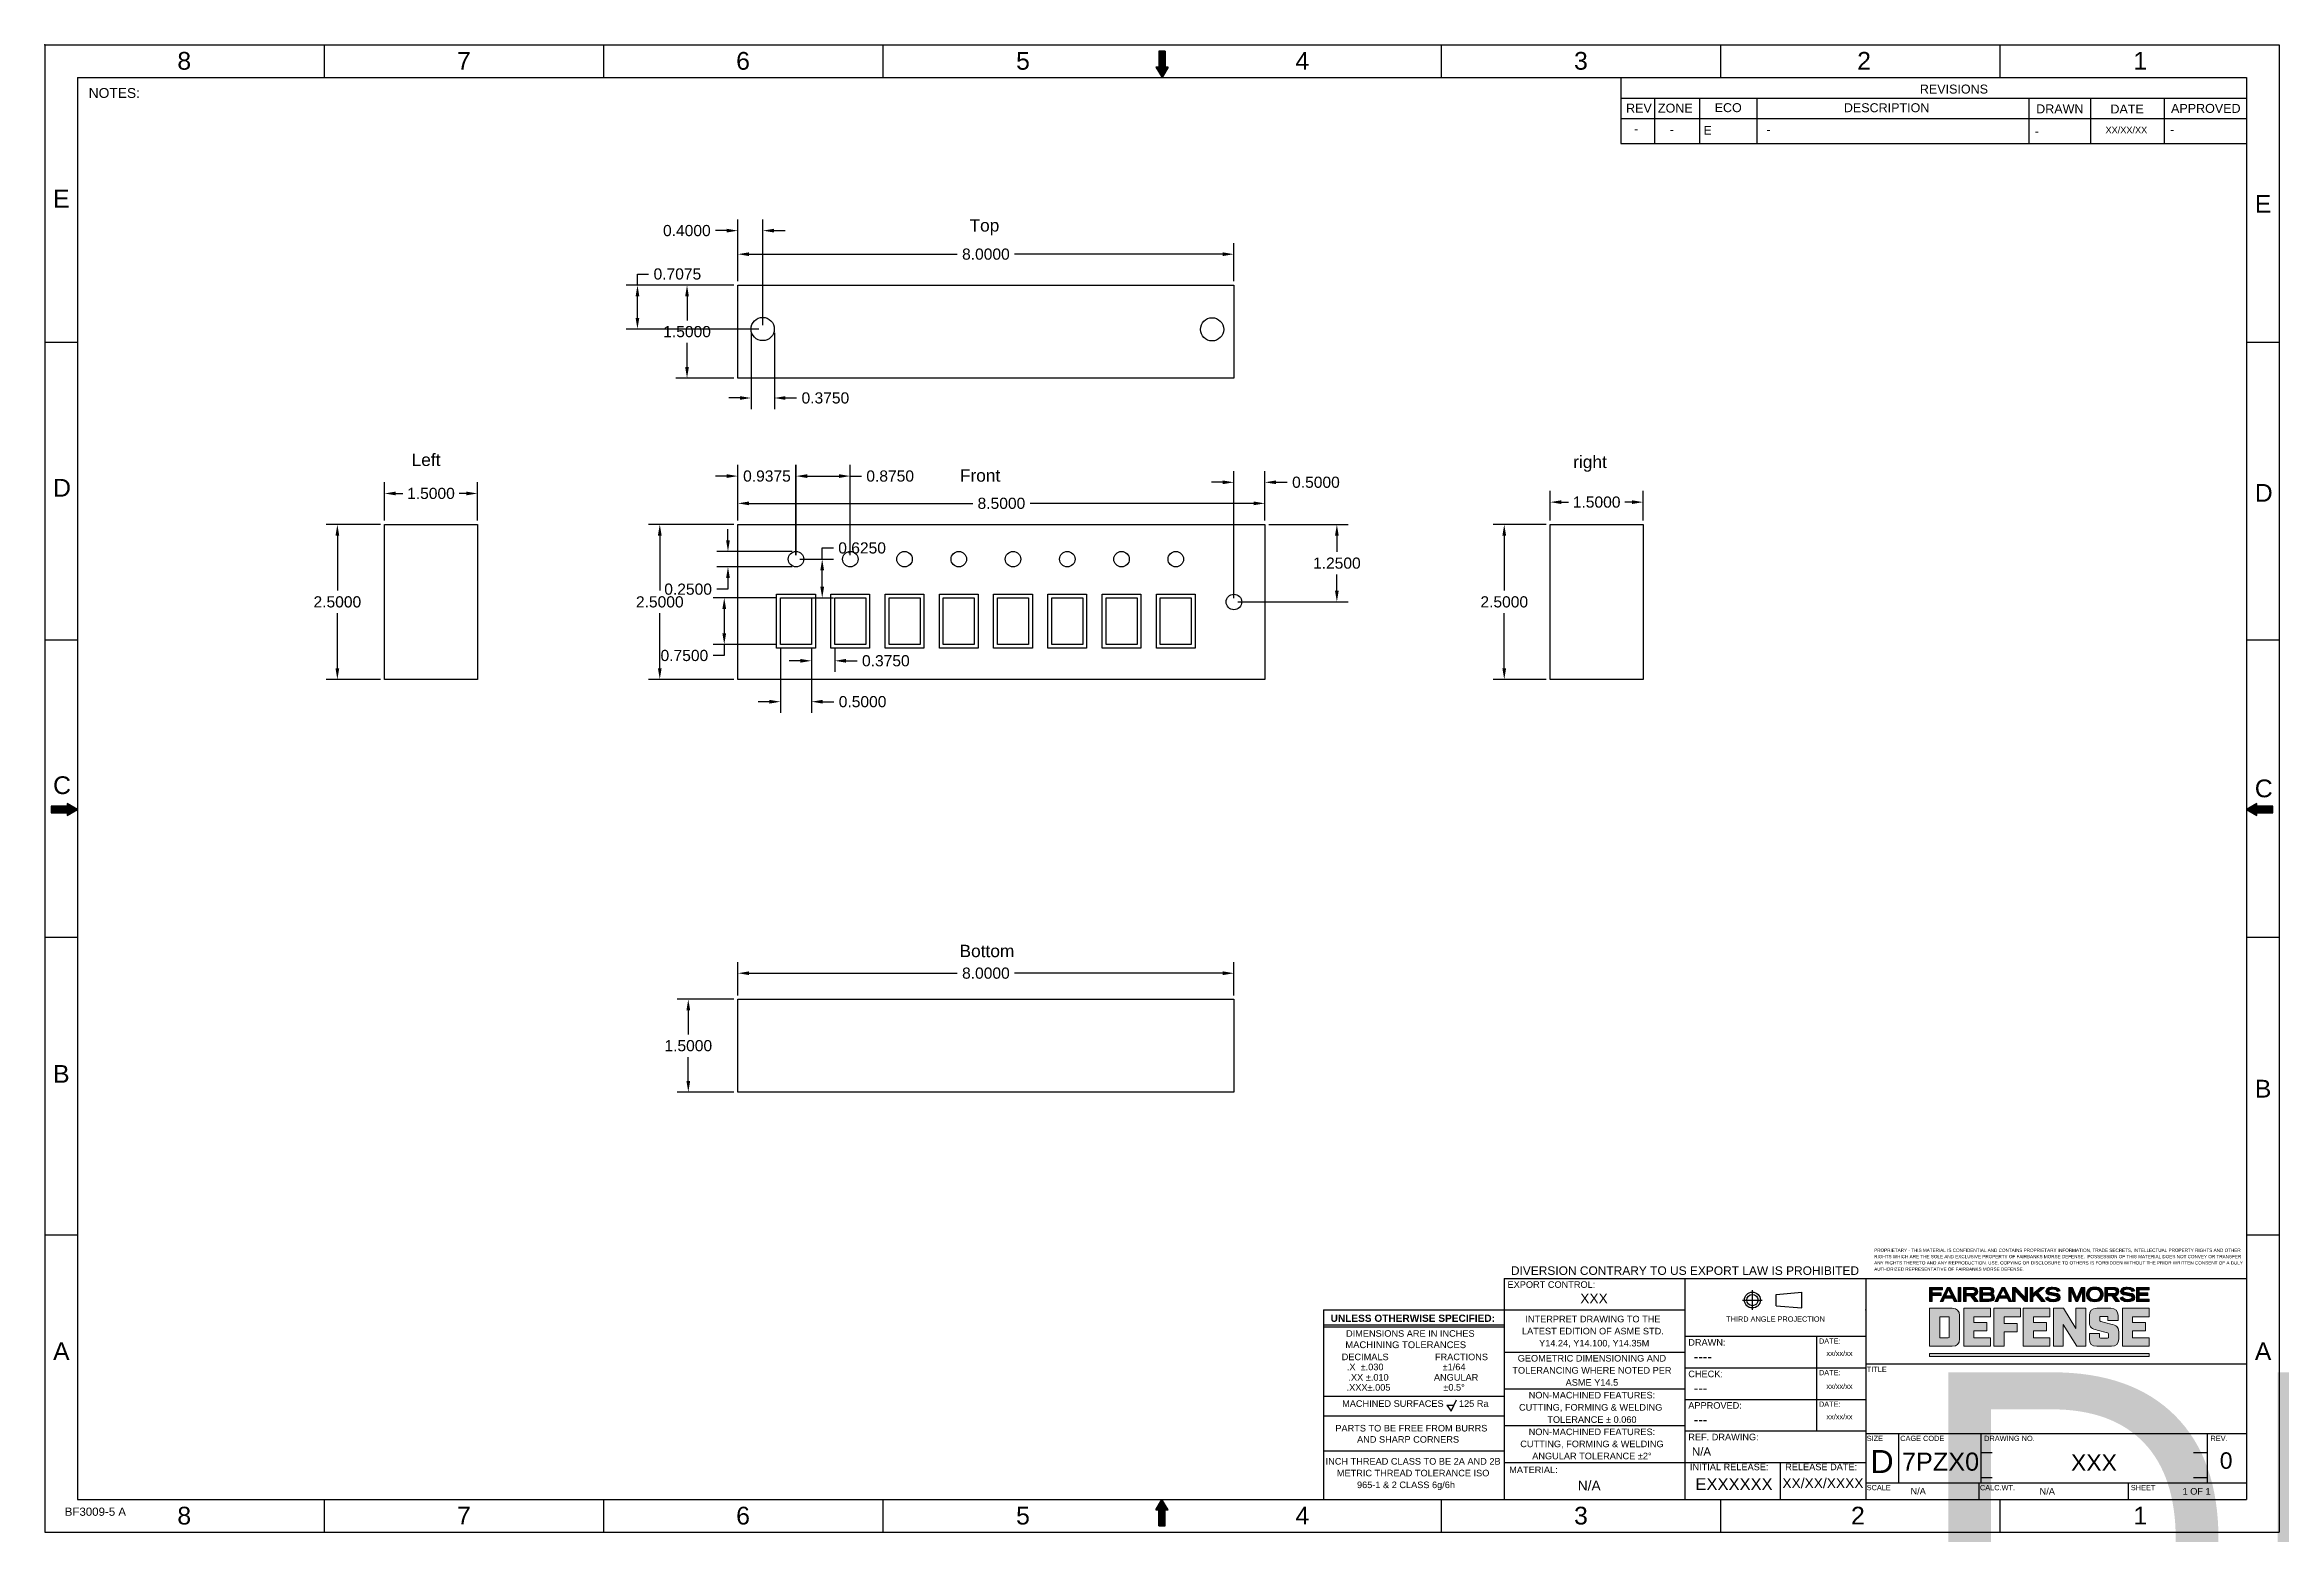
# Model space of a CAD drawing. Header units: inches. Extents: x 0 to 79.8, y -3 to 24.
# Drawn here: x 0 to 36.04, y 0 to 24 of the extents above; entities that cross this region are included whole.
import ezdxf
from ezdxf.enums import TextEntityAlignment as Align

# ---------------------------------------------------------------- set-up
doc = ezdxf.new("R2018")
doc.units = ezdxf.units.IN
doc.header["$MEASUREMENT"] = 0
doc.linetypes.add('CENTERLINE', pattern=[1, 0.75, -0.0625, 0.125, -0.0625])
doc.layers.add('Layer 1', color=7, linetype='Continuous', lineweight=0)
doc.styles.get("Standard").update_dxf_attribs({"font": 'arial.ttf'})
doc.dimstyles.get("Standard").update_dxf_attribs({"dimtxt": 0.18, "dimasz": 0.18, "dimexe": 0.18, "dimexo": 0.0625, "dimgap": 0.09, "dimtad": 0, "dimtih": 1, "dimtoh": 1, "dimdec": 4, "dimzin": 0, "dimdsep": 46, "dimtxsty": 'Standard', "dimcen": 0.09, "dimadec": 0, "dimazin": 0, "dimtfac": 1, "dimtdec": 4, "dimtofl": 0, "dimtmove": 0, "dimatfit": 3, "dimfxl": 1, "dimtolj": 1, "dimtzin": 0, "dimarcsym": 0})

msp = doc.modelspace()

# ---------------------------------------------------------------- texts
for s, height, p in [('8', 0.2862, (2.13938, 23.59626)), ('7', 0.2862, (6.64978, 23.59626)), ('6', 0.2862, (11.15199, 23.59626)), ('5', 0.2862, (15.6667, 23.59626)), ('4', 0.2862, (20.17246, 23.59626)), ('3', 0.2862, (24.6655, 23.59626)), ('2', 0.2862, (29.232, 23.59626)), ('1', 0.2862, (33.68489, 23.59626)), ('E', 0.2862, (0.135, 21.37241)), ('E', 0.2862, (35.645, 21.29013)), ('D', 0.2862, (0.135, 16.70896)), ('D', 0.2862, (35.645, 16.62668)), ('C', 0.2862, (0.135, 11.91023)), ('C', 0.2862, (35.645, 11.85855)), ('B', 0.2862, (0.135, 7.25276)), ('B', 0.2862, (35.645, 7.01403)), ('A', 0.2862, (0.135, 2.77769)), ('A', 0.2862, (35.645, 2.77769)), ('BF3009-5 A', 0.1325, (0.32378, 0.26648)), ('8', 0.2862, (2.13938, 0.12626)), ('7', 0.2862, (6.64978, 0.12626)), ('6', 0.2862, (11.15199, 0.12626)), ('5', 0.2862, (15.6667, 0.12626)), ('4', 0.2862, (20.17246, 0.12626)), ('3', 0.2862, (24.6655, 0.12626)), ('2', 0.2862, (29.13247, 0.12626)), ('1', 0.2862, (33.68489, 0.12626))]:
    msp.add_text(s, height=height).set_placement(p)
at = {"attachment_point": 1}
for s, width, gutter_width, insert, char_height in [('NOTES:', 4.9379338, 1.06, (0.70973, 23.30031), 0.159), ('-', 0.1826256, 0.70312, (25.63571, 22.71057), 0.14062), ('-', 0.1826256, 0.70312, (26.20812, 22.70417), 0.14062), ('E', 0.1826256, 0.70312, (26.75417, 22.69003), 0.14062), ('-', 3.9204145, 0.70312, (27.7681, 22.70435), 0.14062), ('-', 0.1826256, 0.70312, (32.09864, 22.67737), 0.14062), ('XX/XX/XX', 0.1369692, 0.52734, (33.23763, 22.67621), 0.105469), ('-', 0.1826256, 0.70312, (34.28111, 22.70184), 0.14062), ('Top', 4.85, 1, (14.91501, 21.1849), 0.2), ('Left', 4.85, 1, (5.91787, 17.40298), 0.2), ('right', 4.85, 1, (24.65116, 17.36997), 0.2), ('Front', 4.85, 1, (14.76, 17.15), 0.2), ('Bottom', 4.85, 1, (14.75404, 9.47892), 0.2)]:
    msp.add_mtext_dynamic_manual_height_columns(s, width=width, gutter_width=gutter_width, heights=[0], dxfattribs=dict(at, insert=insert, char_height=char_height))
for s, insert, char_height in [('REVISIONS', (30.24302, 23.35624), 0.144466), ('REV', (25.5048, 23.04807), 0.144466), ('ZONE', (26.0185, 23.04946), 0.144466), ('ECO', (26.93309, 23.05599), 0.144466), ('DESCRIPTION', (29.01721, 23.05513), 0.1444659), ('DRAWN', (32.1193, 23.03654), 0.144466), ('DATE', (33.31631, 23.03448), 0.144466), ('APPROVED', (34.29405, 23.04455), 0.144466)]:
    msp.add_mtext(s, dxfattribs=dict(at, insert=insert, char_height=char_height))

# ---------------------------------------------------------------- blocks, each defined once
blk = doc.blocks.new('*D29')
at = {"color": 0, "lineweight": -2, "transparency": 16777216}
for p, q in [((11.117, 20.12), (10.18, 20.12)), ((10.36, 19.94), (10.36, 19.552)), ((10.36, 18.8), (10.36, 19.188)), ((11.117, 18.62), (10.18, 18.62))]:
    blk.add_line(p, q, dxfattribs=at)
at = {"color": 0, "transparency": 16777216}
for points in [[(10.33, 19.94), (10.39, 19.94), (10.36, 20.12)], [(10.33, 18.8), (10.39, 18.8), (10.36, 18.62)]]:
    blk.add_solid(points, dxfattribs=at)
at = {"layer": 'Defpoints', "color": 0, "transparency": 16777216}
for p in [(11.18, 20.12), (10.36, 18.62), (11.18, 18.62)]:
    blk.add_point(p, dxfattribs=at)
at = {"color": 0, "transparency": 16777216, "insert": (10.36, 19.37), "char_height": 0.18, "attachment_point": 5}
blk.add_mtext('\\A1;1.5000', dxfattribs=at)
blk = doc.blocks.new('*D30')
at = {"color": 0, "lineweight": -2, "transparency": 16777216}
for p, q in [((11.18, 20.183), (11.18, 20.8)), ((11.36, 20.62), (14.717, 20.62)), ((19, 20.62), (15.643, 20.62)), ((19.18, 20.183), (19.18, 20.8))]:
    blk.add_line(p, q, dxfattribs=at)
at = {"color": 0, "transparency": 16777216}
for points in [[(11.36, 20.65), (11.36, 20.59), (11.18, 20.62)], [(19, 20.65), (19, 20.59), (19.18, 20.62)]]:
    blk.add_solid(points, dxfattribs=at)
at = {"layer": 'Defpoints', "color": 0, "transparency": 16777216}
for p in [(19.18, 20.62), (11.18, 20.12), (19.18, 20.12)]:
    blk.add_point(p, dxfattribs=at)
at = {"color": 0, "transparency": 16777216, "insert": (15.18, 20.62), "char_height": 0.18, "attachment_point": 5}
blk.add_mtext('\\A1;8.0000', dxfattribs=at)
blk = doc.blocks.new('*D31')
at = {"color": 0, "lineweight": -2, "transparency": 16777216}
for p, q in [((11.18, 16.323), (11.18, 16.78)), ((11.36, 16.6), (14.967, 16.6)), ((19.5, 16.6), (15.893, 16.6)), ((19.68, 16.323), (19.68, 16.78))]:
    blk.add_line(p, q, dxfattribs=at)
at = {"color": 0, "transparency": 16777216}
for points in [[(11.36, 16.63), (11.36, 16.57), (11.18, 16.6)], [(19.5, 16.63), (19.5, 16.57), (19.68, 16.6)]]:
    blk.add_solid(points, dxfattribs=at)
at = {"layer": 'Defpoints', "color": 0, "transparency": 16777216}
for p in [(19.68, 16.6), (11.18, 16.26), (19.68, 16.26)]:
    blk.add_point(p, dxfattribs=at)
at = {"color": 0, "transparency": 16777216, "insert": (15.43, 16.6), "char_height": 0.18, "attachment_point": 5}
blk.add_mtext('\\A1;8.5000', dxfattribs=at)
blk = doc.blocks.new('*D32')
at = {"color": 0, "lineweight": -2, "transparency": 16777216}
for p, q in [((11.117, 16.26), (9.74, 16.26)), ((9.92, 16.08), (9.92, 15.192)), ((9.92, 13.94), (9.92, 14.828)), ((11.117, 13.76), (9.74, 13.76))]:
    blk.add_line(p, q, dxfattribs=at)
at = {"color": 0, "transparency": 16777216}
for points in [[(9.89, 16.08), (9.95, 16.08), (9.92, 16.26)], [(9.89, 13.94), (9.95, 13.94), (9.92, 13.76)]]:
    blk.add_solid(points, dxfattribs=at)
at = {"layer": 'Defpoints', "color": 0, "transparency": 16777216}
for p in [(11.18, 16.26), (9.92, 13.76), (11.18, 13.76)]:
    blk.add_point(p, dxfattribs=at)
at = {"color": 0, "transparency": 16777216, "insert": (9.92, 15.01), "char_height": 0.18, "attachment_point": 5}
blk.add_mtext('\\A1;2.5000', dxfattribs=at)
blk = doc.blocks.new('*D33')
at = {"color": 0, "lineweight": -2, "transparency": 16777216}
for p, q in [((11, 17.04), (10.82, 17.04)), ((11.18, 16.3225), (11.18, 17.22)), ((12.1175, 15.7625), (12.1175, 17.22)), ((12.2975, 17.04), (12.4775, 17.04))]:
    blk.add_line(p, q, dxfattribs=at)
at = {"color": 0, "transparency": 16777216}
for points in [[(11, 17.07), (11, 17.01), (11.18, 17.04)], [(12.2975, 17.07), (12.2975, 17.01), (12.1175, 17.04)]]:
    blk.add_solid(points, dxfattribs=at)
at = {"layer": 'Defpoints', "color": 0, "transparency": 16777216}
for p in [(12.1175, 17.04), (11.18, 16.26), (12.1175, 15.7)]:
    blk.add_point(p, dxfattribs=at)
at = {"color": 0, "transparency": 16777216, "insert": (11.64875, 17.04), "char_height": 0.18, "attachment_point": 5}
blk.add_mtext('\\A1;0.9375', dxfattribs=at)
blk = doc.blocks.new('*D35')
at = {"color": 0, "lineweight": -2, "transparency": 16777216}
for p, q in [((12.117, 15.762), (12.117, 17.22)), ((12.297, 17.04), (12.812, 17.04)), ((12.992, 15.762), (12.992, 17.22)), ((12.992, 17.04), (13.172, 17.04))]:
    blk.add_line(p, q, dxfattribs=at)
at = {"color": 0, "transparency": 16777216}
for points in [[(12.297, 17.07), (12.297, 17.01), (12.117, 17.04)], [(12.812, 17.07), (12.812, 17.01), (12.992, 17.04)]]:
    blk.add_solid(points, dxfattribs=at)
at = {"layer": 'Defpoints', "color": 0, "transparency": 16777216}
for p in [(12.992, 17.04), (12.117, 15.7), (12.992, 15.7)]:
    blk.add_point(p, dxfattribs=at)
at = {"color": 0, "transparency": 16777216, "insert": (13.636, 17.04), "char_height": 0.18, "attachment_point": 5}
blk.add_mtext('\\A1;0.8750', dxfattribs=at)
blk = doc.blocks.new('*D36')
at = {"color": 0, "lineweight": -2, "transparency": 16777216}
for p, q in [((12.188, 14.06), (12.008, 14.06)), ((12.367, 14.262), (12.367, 13.88)), ((12.742, 14.262), (12.742, 13.88)), ((12.922, 14.06), (13.102, 14.06))]:
    blk.add_line(p, q, dxfattribs=at)
at = {"color": 0, "transparency": 16777216}
for points in [[(12.188, 14.09), (12.188, 14.03), (12.367, 14.06)], [(12.922, 14.09), (12.922, 14.03), (12.742, 14.06)]]:
    blk.add_solid(points, dxfattribs=at)
at = {"layer": 'Defpoints', "color": 0, "transparency": 16777216}
for p in [(12.367, 14.325), (12.742, 14.325), (12.742, 14.06)]:
    blk.add_point(p, dxfattribs=at)
at = {"color": 0, "transparency": 16777216, "insert": (13.566, 14.06), "char_height": 0.18, "attachment_point": 5}
blk.add_mtext('\\A1;0.3750', dxfattribs=at)
blk = doc.blocks.new('*D37')
at = {"color": 0, "lineweight": -2, "transparency": 16777216}
for p, q in [((12.54, 15.7), (12.54, 15.88)), ((12.54, 15.88), (12.72, 15.88)), ((12.18, 15.7), (12.72, 15.7)), ((12.54, 15.255), (12.54, 15.52)), ((12.18, 15.075), (12.72, 15.075))]:
    blk.add_line(p, q, dxfattribs=at)
at = {"color": 0, "transparency": 16777216}
for points in [[(12.51, 15.52), (12.57, 15.52), (12.54, 15.7)], [(12.51, 15.255), (12.57, 15.255), (12.54, 15.075)]]:
    blk.add_solid(points, dxfattribs=at)
at = {"layer": 'Defpoints', "color": 0, "transparency": 16777216}
for p in [(12.118, 15.7), (12.54, 15.7), (12.118, 15.075)]:
    blk.add_point(p, dxfattribs=at)
at = {"color": 0, "transparency": 16777216, "insert": (13.183, 15.88), "char_height": 0.18, "attachment_point": 5}
blk.add_mtext('\\A1;0.6250', dxfattribs=at)
blk = doc.blocks.new('*D38')
at = {"color": 0, "lineweight": -2, "transparency": 16777216}
for p, q in [((11.02, 16.005), (11.02, 16.185)), ((12.055, 15.825), (10.84, 15.825)), ((12.055, 15.575), (10.84, 15.575)), ((11.02, 15.215), (10.84, 15.215)), ((11.02, 15.395), (11.02, 15.215))]:
    blk.add_line(p, q, dxfattribs=at)
at = {"color": 0, "transparency": 16777216}
for points in [[(10.99, 16.005), (11.05, 16.005), (11.02, 15.825)], [(10.99, 15.395), (11.05, 15.395), (11.02, 15.575)]]:
    blk.add_solid(points, dxfattribs=at)
at = {"layer": 'Defpoints', "color": 0, "transparency": 16777216}
for p in [(11.02, 15.575), (12.118, 15.825), (12.118, 15.575)]:
    blk.add_point(p, dxfattribs=at)
at = {"color": 0, "transparency": 16777216, "insert": (10.377, 15.215), "char_height": 0.18, "attachment_point": 5}
blk.add_mtext('\\A1;0.2500', dxfattribs=at)
blk = doc.blocks.new('*D39')
at = {"color": 0, "lineweight": -2, "transparency": 16777216}
for p, q in [((11.805, 15.075), (10.78, 15.075)), ((10.96, 14.895), (10.96, 14.505)), ((11.805, 14.325), (10.78, 14.325)), ((10.96, 14.145), (10.78, 14.145)), ((10.96, 14.325), (10.96, 14.145))]:
    blk.add_line(p, q, dxfattribs=at)
at = {"color": 0, "transparency": 16777216}
for points in [[(10.93, 14.895), (10.99, 14.895), (10.96, 15.075)], [(10.93, 14.505), (10.99, 14.505), (10.96, 14.325)]]:
    blk.add_solid(points, dxfattribs=at)
at = {"layer": 'Defpoints', "color": 0, "transparency": 16777216}
for p in [(11.868, 15.075), (10.96, 14.325), (11.868, 14.325)]:
    blk.add_point(p, dxfattribs=at)
at = {"color": 0, "transparency": 16777216, "insert": (10.317, 14.145), "char_height": 0.18, "attachment_point": 5}
blk.add_mtext('\\A1;0.7500', dxfattribs=at)
blk = doc.blocks.new('*D40')
at = {"color": 0, "lineweight": -2, "transparency": 16777216}
for p, q in [((11.867, 14.262), (11.867, 13.22)), ((12.367, 14.262), (12.367, 13.22)), ((11.688, 13.4), (11.508, 13.4)), ((12.547, 13.4), (12.727, 13.4))]:
    blk.add_line(p, q, dxfattribs=at)
at = {"color": 0, "transparency": 16777216}
for points in [[(11.688, 13.43), (11.688, 13.37), (11.867, 13.4)], [(12.547, 13.43), (12.547, 13.37), (12.367, 13.4)]]:
    blk.add_solid(points, dxfattribs=at)
at = {"layer": 'Defpoints', "color": 0, "transparency": 16777216}
for p in [(11.867, 14.325), (12.367, 14.325), (12.367, 13.4)]:
    blk.add_point(p, dxfattribs=at)
at = {"color": 0, "transparency": 16777216, "insert": (13.191, 13.4), "char_height": 0.18, "attachment_point": 5}
blk.add_mtext('\\A1;0.5000', dxfattribs=at)
blk = doc.blocks.new('*D41')
at = {"color": 0, "lineweight": -2, "transparency": 16777216}
for p, q in [((11.18, 8.662), (11.18, 9.2)), ((11.36, 9.02), (14.717, 9.02)), ((19, 9.02), (15.643, 9.02)), ((19.18, 8.662), (19.18, 9.2))]:
    blk.add_line(p, q, dxfattribs=at)
at = {"color": 0, "transparency": 16777216}
for points in [[(11.36, 9.05), (11.36, 8.99), (11.18, 9.02)], [(19, 9.05), (19, 8.99), (19.18, 9.02)]]:
    blk.add_solid(points, dxfattribs=at)
at = {"layer": 'Defpoints', "color": 0, "transparency": 16777216}
for p in [(19.18, 9.02), (11.18, 8.6), (19.18, 8.6)]:
    blk.add_point(p, dxfattribs=at)
at = {"color": 0, "transparency": 16777216, "insert": (15.18, 9.02), "char_height": 0.18, "attachment_point": 5}
blk.add_mtext('\\A1;8.0000', dxfattribs=at)
blk = doc.blocks.new('*D42')
at = {"color": 0, "lineweight": -2, "transparency": 16777216}
for p, q in [((11.117, 8.6), (10.2, 8.6)), ((10.38, 8.42), (10.38, 8.032)), ((10.38, 7.28), (10.38, 7.668)), ((11.117, 7.1), (10.2, 7.1))]:
    blk.add_line(p, q, dxfattribs=at)
at = {"color": 0, "transparency": 16777216}
for points in [[(10.35, 8.42), (10.41, 8.42), (10.38, 8.6)], [(10.35, 7.28), (10.41, 7.28), (10.38, 7.1)]]:
    blk.add_solid(points, dxfattribs=at)
at = {"layer": 'Defpoints', "color": 0, "transparency": 16777216}
for p in [(11.18, 8.6), (10.38, 7.1), (11.18, 7.1)]:
    blk.add_point(p, dxfattribs=at)
at = {"color": 0, "transparency": 16777216, "insert": (10.38, 7.85), "char_height": 0.18, "attachment_point": 5}
blk.add_mtext('\\A1;1.5000', dxfattribs=at)
blk = doc.blocks.new('*D43')
at = {"color": 0, "lineweight": -2, "transparency": 16777216}
for p, q in [((24.28, 16.323), (24.28, 16.8)), ((24.46, 16.62), (24.575, 16.62)), ((25.6, 16.62), (25.485, 16.62)), ((25.78, 16.323), (25.78, 16.8))]:
    blk.add_line(p, q, dxfattribs=at)
at = {"color": 0, "transparency": 16777216}
for points in [[(24.46, 16.65), (24.46, 16.59), (24.28, 16.62)], [(25.6, 16.65), (25.6, 16.59), (25.78, 16.62)]]:
    blk.add_solid(points, dxfattribs=at)
at = {"layer": 'Defpoints', "color": 0, "transparency": 16777216}
for p in [(25.78, 16.62), (24.28, 16.26), (25.78, 16.26)]:
    blk.add_point(p, dxfattribs=at)
at = {"color": 0, "transparency": 16777216, "insert": (25.03, 16.62), "char_height": 0.18, "attachment_point": 5}
blk.add_mtext('\\A1;1.5000', dxfattribs=at)
blk = doc.blocks.new('*D44')
at = {"color": 0, "lineweight": -2, "transparency": 16777216}
for p, q in [((24.218, 16.26), (23.36, 16.26)), ((23.54, 16.08), (23.54, 15.192)), ((23.54, 13.94), (23.54, 14.828)), ((24.218, 13.76), (23.36, 13.76))]:
    blk.add_line(p, q, dxfattribs=at)
at = {"color": 0, "transparency": 16777216}
for points in [[(23.51, 16.08), (23.57, 16.08), (23.54, 16.26)], [(23.51, 13.94), (23.57, 13.94), (23.54, 13.76)]]:
    blk.add_solid(points, dxfattribs=at)
at = {"layer": 'Defpoints', "color": 0, "transparency": 16777216}
for p in [(24.28, 16.26), (23.54, 13.76), (24.28, 13.76)]:
    blk.add_point(p, dxfattribs=at)
at = {"color": 0, "transparency": 16777216, "insert": (23.54, 15.01), "char_height": 0.18, "attachment_point": 5}
blk.add_mtext('\\A1;2.5000', dxfattribs=at)
blk = doc.blocks.new('*D45')
at = {"color": 0, "lineweight": -2, "transparency": 16777216}
for p, q in [((5.48, 16.323), (5.48, 16.94)), ((6.98, 16.323), (6.98, 16.94)), ((5.66, 16.76), (5.775, 16.76)), ((6.8, 16.76), (6.685, 16.76))]:
    blk.add_line(p, q, dxfattribs=at)
at = {"color": 0, "transparency": 16777216}
for points in [[(5.66, 16.79), (5.66, 16.73), (5.48, 16.76)], [(6.8, 16.79), (6.8, 16.73), (6.98, 16.76)]]:
    blk.add_solid(points, dxfattribs=at)
at = {"layer": 'Defpoints', "color": 0, "transparency": 16777216}
for p in [(6.98, 16.76), (5.48, 16.26), (6.98, 16.26)]:
    blk.add_point(p, dxfattribs=at)
at = {"color": 0, "transparency": 16777216, "insert": (6.23, 16.76), "char_height": 0.18, "attachment_point": 5}
blk.add_mtext('\\A1;1.5000', dxfattribs=at)
blk = doc.blocks.new('*D46')
at = {"color": 0, "lineweight": -2, "transparency": 16777216}
for p, q in [((5.418, 16.26), (4.54, 16.26)), ((4.72, 16.08), (4.72, 15.192)), ((4.72, 13.94), (4.72, 14.828)), ((5.418, 13.76), (4.54, 13.76))]:
    blk.add_line(p, q, dxfattribs=at)
at = {"color": 0, "transparency": 16777216}
for points in [[(4.69, 16.08), (4.75, 16.08), (4.72, 16.26)], [(4.69, 13.94), (4.75, 13.94), (4.72, 13.76)]]:
    blk.add_solid(points, dxfattribs=at)
at = {"layer": 'Defpoints', "color": 0, "transparency": 16777216}
for p in [(5.48, 16.26), (4.72, 13.76), (5.48, 13.76)]:
    blk.add_point(p, dxfattribs=at)
at = {"color": 0, "transparency": 16777216, "insert": (4.72, 15.01), "char_height": 0.18, "attachment_point": 5}
blk.add_mtext('\\A1;2.5000', dxfattribs=at)
blk = doc.blocks.new('*D47')
at = {"color": 0, "lineweight": -2, "transparency": 16777216}
for p, q in [((11.393, 19.35), (11.393, 18.12)), ((11.768, 19.35), (11.768, 18.12)), ((11.213, 18.3), (11.033, 18.3)), ((11.947, 18.3), (12.127, 18.3))]:
    blk.add_line(p, q, dxfattribs=at)
at = {"color": 0, "transparency": 16777216}
for points in [[(11.213, 18.33), (11.213, 18.27), (11.393, 18.3)], [(11.947, 18.33), (11.947, 18.27), (11.768, 18.3)]]:
    blk.add_solid(points, dxfattribs=at)
at = {"layer": 'Defpoints', "color": 0, "transparency": 16777216}
for p in [(11.393, 19.413), (11.768, 19.413), (11.768, 18.3)]:
    blk.add_point(p, dxfattribs=at)
at = {"color": 0, "transparency": 16777216, "insert": (12.591, 18.3), "char_height": 0.18, "attachment_point": 5}
blk.add_mtext('\\A1;0.3750', dxfattribs=at)
blk = doc.blocks.new('*D48')
at = {"color": 0, "lineweight": -2, "transparency": 16777216}
for p, q in [((9.56, 20.12), (9.56, 20.3)), ((9.56, 20.3), (9.74, 20.3)), ((11.117, 20.12), (9.38, 20.12)), ((9.56, 19.593), (9.56, 19.94)), ((11.518, 19.413), (9.38, 19.413))]:
    blk.add_line(p, q, dxfattribs=at)
at = {"color": 0, "transparency": 16777216}
for points in [[(9.53, 19.94), (9.59, 19.94), (9.56, 20.12)], [(9.53, 19.593), (9.59, 19.593), (9.56, 19.413)]]:
    blk.add_solid(points, dxfattribs=at)
at = {"layer": 'Defpoints', "color": 0, "transparency": 16777216}
for p in [(9.56, 20.12), (11.18, 20.12), (11.58, 19.413)]:
    blk.add_point(p, dxfattribs=at)
at = {"color": 0, "transparency": 16777216, "insert": (10.204, 20.3), "char_height": 0.18, "attachment_point": 5}
blk.add_mtext('\\A1;0.7075', dxfattribs=at)
blk = doc.blocks.new('*D49')
at = {"color": 0, "lineweight": -2, "transparency": 16777216}
for p, q in [((11, 21), (10.82, 21)), ((11.18, 20.183), (11.18, 21.18)), ((11.58, 19.475), (11.58, 21.18)), ((11.76, 21), (11.94, 21))]:
    blk.add_line(p, q, dxfattribs=at)
at = {"color": 0, "transparency": 16777216}
for points in [[(11, 21.03), (11, 20.97), (11.18, 21)], [(11.76, 21.03), (11.76, 20.97), (11.58, 21)]]:
    blk.add_solid(points, dxfattribs=at)
at = {"layer": 'Defpoints', "color": 0, "transparency": 16777216}
for p in [(11.18, 21), (11.18, 20.12), (11.58, 19.413)]:
    blk.add_point(p, dxfattribs=at)
at = {"color": 0, "transparency": 16777216, "insert": (10.357, 21), "char_height": 0.18, "attachment_point": 5}
blk.add_mtext('\\A1;0.4000', dxfattribs=at)
blk = doc.blocks.new('*D52')
at = {"color": 0, "lineweight": -2, "transparency": 16777216}
for p, q in [((19.743, 16.26), (21.02, 16.26)), ((20.84, 16.08), (20.84, 15.817)), ((20.84, 15.19), (20.84, 15.453)), ((19.243, 15.01), (21.02, 15.01))]:
    blk.add_line(p, q, dxfattribs=at)
at = {"color": 0, "transparency": 16777216}
for points in [[(20.81, 16.08), (20.87, 16.08), (20.84, 16.26)], [(20.81, 15.19), (20.87, 15.19), (20.84, 15.01)]]:
    blk.add_solid(points, dxfattribs=at)
at = {"layer": 'Defpoints', "color": 0, "transparency": 16777216}
for p in [(19.68, 16.26), (20.84, 16.26), (19.18, 15.01)]:
    blk.add_point(p, dxfattribs=at)
at = {"color": 0, "transparency": 16777216, "insert": (20.84, 15.635), "char_height": 0.18, "attachment_point": 5}
blk.add_mtext('\\A1;1.2500', dxfattribs=at)
blk = doc.blocks.new('*D54')
at = {"color": 0, "lineweight": -2, "transparency": 16777216}
for p, q in [((19, 16.94), (18.82, 16.94)), ((19.18, 15.072), (19.18, 17.12)), ((19.68, 16.323), (19.68, 17.12)), ((19.86, 16.94), (20.04, 16.94))]:
    blk.add_line(p, q, dxfattribs=at)
at = {"color": 0, "transparency": 16777216}
for points in [[(19, 16.97), (19, 16.91), (19.18, 16.94)], [(19.86, 16.97), (19.86, 16.91), (19.68, 16.94)]]:
    blk.add_solid(points, dxfattribs=at)
at = {"layer": 'Defpoints', "color": 0, "transparency": 16777216}
for p in [(19.68, 16.94), (19.68, 16.26), (19.18, 15.01)]:
    blk.add_point(p, dxfattribs=at)
at = {"color": 0, "transparency": 16777216, "insert": (20.503, 16.94), "char_height": 0.18, "attachment_point": 5}
blk.add_mtext('\\A1;0.5000', dxfattribs=at)
blk = doc.blocks.new('Block_0')
at = {"layer": 'Layer 1', "transparency": 33554687}
h = blk.add_hatch(color=7, dxfattribs=at)
h.dxf.hatch_style = 2
edge = h.paths.add_edge_path()
edge.add_spline(control_points=[(3.112, -4.673), (3.132, -4.673), (3.138, -4.667), (3.138, -4.647), (3.138, -4.647), (3.138, -4.147), (3.138, -4.147), (3.138, -4.128), (3.132, -4.122), (3.112, -4.122), (3.112, -4.122), (2.888, -4.122), (2.888, -4.122), (2.888, -4.122), (2.888, -4.673), (2.888, -4.673), (2.888, -4.673), (3.112, -4.673), (3.112, -4.673)], knot_values=[0, 0, 0, 0, 1, 1, 1, 2, 2, 2, 3, 3, 3, 4, 4, 4, 5, 5, 5, 6, 6, 6, 6], degree=3, periodic=0)
edge = h.paths.add_edge_path()
edge.add_spline(control_points=[(2.621, -3.9), (2.621, -3.9), (3.212, -3.9), (3.212, -3.9), (3.342, -3.9), (3.405, -3.963), (3.405, -4.093), (3.405, -4.093), (3.405, -4.701), (3.405, -4.701), (3.405, -4.832), (3.342, -4.894), (3.212, -4.894), (3.212, -4.894), (2.621, -4.894), (2.621, -4.894), (2.621, -4.894), (2.621, -3.9), (2.621, -3.9)], knot_values=[0, 0, 0, 0, 1, 1, 1, 2, 2, 2, 3, 3, 3, 4, 4, 4, 5, 5, 5, 6, 6, 6, 6], degree=3, periodic=0)
h = blk.add_hatch(color=7, dxfattribs=at)
h.dxf.hatch_style = 2
edge = h.paths.add_edge_path()
edge.add_spline(control_points=[(3.516, -3.9), (3.516, -3.9), (4.214, -3.9), (4.214, -3.9), (4.214, -3.9), (4.214, -4.122), (4.214, -4.122), (4.214, -4.122), (3.782, -4.122), (3.782, -4.122), (3.782, -4.122), (3.782, -4.277), (3.782, -4.277), (3.782, -4.277), (4.125, -4.277), (4.125, -4.277), (4.125, -4.277), (4.125, -4.495), (4.125, -4.495), (4.125, -4.495), (3.782, -4.495), (3.782, -4.495), (3.782, -4.495), (3.782, -4.673), (3.782, -4.673), (3.782, -4.673), (4.214, -4.673), (4.214, -4.673), (4.214, -4.673), (4.214, -4.894), (4.214, -4.894), (4.214, -4.894), (3.516, -4.894), (3.516, -4.894), (3.516, -4.894), (3.516, -3.9), (3.516, -3.9)], knot_values=[0, 0, 0, 0, 1, 1, 1, 2, 2, 2, 3, 3, 3, 4, 4, 4, 5, 5, 5, 6, 6, 6, 7, 7, 7, 8, 8, 8, 9, 9, 9, 10, 10, 10, 11, 11, 11, 12, 12, 12, 12], degree=3, periodic=0)
h = blk.add_hatch(color=7, dxfattribs=at)
h.dxf.hatch_style = 2
edge = h.paths.add_edge_path()
edge.add_spline(control_points=[(4.306, -3.9), (4.306, -3.9), (5.005, -3.9), (5.005, -3.9), (5.005, -3.9), (5.005, -4.122), (5.005, -4.122), (5.005, -4.122), (4.573, -4.122), (4.573, -4.122), (4.573, -4.122), (4.573, -4.295), (4.573, -4.295), (4.573, -4.295), (4.916, -4.295), (4.916, -4.295), (4.916, -4.295), (4.916, -4.514), (4.916, -4.514), (4.916, -4.514), (4.573, -4.514), (4.573, -4.514), (4.573, -4.514), (4.573, -4.894), (4.573, -4.894), (4.573, -4.894), (4.306, -4.894), (4.306, -4.894), (4.306, -4.894), (4.306, -3.9), (4.306, -3.9)], knot_values=[0, 0, 0, 0, 1, 1, 1, 2, 2, 2, 3, 3, 3, 4, 4, 4, 5, 5, 5, 6, 6, 6, 7, 7, 7, 8, 8, 8, 9, 9, 9, 10, 10, 10, 10], degree=3, periodic=0)
h = blk.add_hatch(color=7, dxfattribs=at)
h.dxf.hatch_style = 2
edge = h.paths.add_edge_path()
edge.add_spline(control_points=[(5.073, -3.9), (5.073, -3.9), (5.772, -3.9), (5.772, -3.9), (5.772, -3.9), (5.772, -4.122), (5.772, -4.122), (5.772, -4.122), (5.34, -4.122), (5.34, -4.122), (5.34, -4.122), (5.34, -4.277), (5.34, -4.277), (5.34, -4.277), (5.682, -4.277), (5.682, -4.277), (5.682, -4.277), (5.682, -4.495), (5.682, -4.495), (5.682, -4.495), (5.34, -4.495), (5.34, -4.495), (5.34, -4.495), (5.34, -4.673), (5.34, -4.673), (5.34, -4.673), (5.772, -4.673), (5.772, -4.673), (5.772, -4.673), (5.772, -4.894), (5.772, -4.894), (5.772, -4.894), (5.073, -4.894), (5.073, -4.894), (5.073, -4.894), (5.073, -3.9), (5.073, -3.9)], knot_values=[0, 0, 0, 0, 1, 1, 1, 2, 2, 2, 3, 3, 3, 4, 4, 4, 5, 5, 5, 6, 6, 6, 7, 7, 7, 8, 8, 8, 9, 9, 9, 10, 10, 10, 11, 11, 11, 12, 12, 12, 12], degree=3, periodic=0)
h = blk.add_hatch(color=7, dxfattribs=at)
h.dxf.hatch_style = 2
edge = h.paths.add_edge_path()
edge.add_spline(control_points=[(5.864, -3.9), (5.864, -3.9), (6.13, -3.9), (6.13, -3.9), (6.13, -3.9), (6.455, -4.429), (6.455, -4.429), (6.455, -4.429), (6.455, -3.9), (6.455, -3.9), (6.455, -3.9), (6.713, -3.9), (6.713, -3.9), (6.713, -3.9), (6.713, -4.894), (6.713, -4.894), (6.713, -4.894), (6.476, -4.894), (6.476, -4.894), (6.476, -4.894), (6.123, -4.325), (6.123, -4.325), (6.123, -4.325), (6.123, -4.894), (6.123, -4.894), (6.123, -4.894), (5.864, -4.894), (5.864, -4.894), (5.864, -4.894), (5.864, -3.9), (5.864, -3.9)], knot_values=[0, 0, 0, 0, 1, 1, 1, 2, 2, 2, 3, 3, 3, 4, 4, 4, 5, 5, 5, 6, 6, 6, 7, 7, 7, 8, 8, 8, 9, 9, 9, 10, 10, 10, 10], degree=3, periodic=0)
h = blk.add_hatch(color=7, dxfattribs=at)
h.dxf.hatch_style = 2
edge = h.paths.add_edge_path()
edge.add_spline(control_points=[(6.807, -4.701), (6.807, -4.701), (6.807, -4.565), (6.807, -4.565), (6.807, -4.565), (7.074, -4.565), (7.074, -4.565), (7.074, -4.565), (7.074, -4.656), (7.074, -4.656), (7.074, -4.676), (7.08, -4.681), (7.1, -4.681), (7.1, -4.681), (7.283, -4.681), (7.283, -4.681), (7.303, -4.681), (7.308, -4.676), (7.308, -4.656), (7.308, -4.656), (7.308, -4.569), (7.308, -4.569), (7.308, -4.554), (7.301, -4.549), (7.278, -4.544), (7.278, -4.544), (7.014, -4.471), (7.014, -4.471), (6.875, -4.433), (6.81, -4.409), (6.81, -4.267), (6.81, -4.267), (6.81, -4.093), (6.81, -4.093), (6.81, -3.963), (6.872, -3.9), (7.003, -3.9), (7.003, -3.9), (7.365, -3.9), (7.365, -3.9), (7.496, -3.9), (7.558, -3.963), (7.558, -4.093), (7.558, -4.093), (7.558, -4.22), (7.558, -4.22), (7.558, -4.22), (7.291, -4.22), (7.291, -4.22), (7.291, -4.22), (7.291, -4.139), (7.291, -4.139), (7.291, -4.119), (7.286, -4.113), (7.266, -4.113), (7.266, -4.113), (7.102, -4.113), (7.102, -4.113), (7.083, -4.113), (7.077, -4.119), (7.077, -4.139), (7.077, -4.139), (7.077, -4.216), (7.077, -4.216), (7.077, -4.231), (7.081, -4.235), (7.107, -4.243), (7.107, -4.243), (7.371, -4.314), (7.371, -4.314), (7.51, -4.35), (7.575, -4.376), (7.575, -4.518), (7.575, -4.518), (7.575, -4.701), (7.575, -4.701), (7.575, -4.832), (7.513, -4.894), (7.382, -4.894), (7.382, -4.894), (7, -4.894), (7, -4.894), (6.87, -4.894), (6.807, -4.832), (6.807, -4.701)], knot_values=[0, 0, 0, 0, 1, 1, 1, 2, 2, 2, 3, 3, 3, 4, 4, 4, 5, 5, 5, 6, 6, 6, 7, 7, 7, 8, 8, 8, 9, 9, 9, 10, 10, 10, 11, 11, 11, 12, 12, 12, 13, 13, 13, 14, 14, 14, 15, 15, 15, 16, 16, 16, 17, 17, 17, 18, 18, 18, 19, 19, 19, 20, 20, 20, 21, 21, 21, 22, 22, 22, 23, 23, 23, 24, 24, 24, 25, 25, 25, 26, 26, 26, 27, 27, 27, 28, 28, 28, 28], degree=3, periodic=0)
h = blk.add_hatch(color=7, dxfattribs=at)
h.dxf.hatch_style = 2
edge = h.paths.add_edge_path()
edge.add_spline(control_points=[(7.67, -3.9), (7.67, -3.9), (8.369, -3.9), (8.369, -3.9), (8.369, -3.9), (8.369, -4.122), (8.369, -4.122), (8.369, -4.122), (7.937, -4.122), (7.937, -4.122), (7.937, -4.122), (7.937, -4.277), (7.937, -4.277), (7.937, -4.277), (8.28, -4.277), (8.28, -4.277), (8.28, -4.277), (8.28, -4.495), (8.28, -4.495), (8.28, -4.495), (7.937, -4.495), (7.937, -4.495), (7.937, -4.495), (7.937, -4.673), (7.937, -4.673), (7.937, -4.673), (8.369, -4.673), (8.369, -4.673), (8.369, -4.673), (8.369, -4.894), (8.369, -4.894), (8.369, -4.894), (7.67, -4.894), (7.67, -4.894), (7.67, -4.894), (7.67, -3.9), (7.67, -3.9)], knot_values=[0, 0, 0, 0, 1, 1, 1, 2, 2, 2, 3, 3, 3, 4, 4, 4, 5, 5, 5, 6, 6, 6, 7, 7, 7, 8, 8, 8, 9, 9, 9, 10, 10, 10, 11, 11, 11, 12, 12, 12, 12], degree=3, periodic=0)
at = {"layer": 'Layer 1'}
for points, knots in [([(2.621, -3.9), (2.621, -3.9), (3.212, -3.9), (3.212, -3.9), (3.342, -3.9), (3.405, -3.963), (3.405, -4.093), (3.405, -4.093), (3.405, -4.701), (3.405, -4.701), (3.405, -4.832), (3.342, -4.894), (3.212, -4.894), (3.212, -4.894), (2.621, -4.894), (2.621, -4.894), (2.621, -4.894), (2.621, -3.9), (2.621, -3.9)], [0, 0, 0, 0, 1, 1, 1, 2, 2, 2, 3, 3, 3, 4, 4, 4, 5, 5, 5, 6, 6, 6, 6]), ([(3.516, -3.9), (3.516, -3.9), (4.214, -3.9), (4.214, -3.9), (4.214, -3.9), (4.214, -4.122), (4.214, -4.122), (4.214, -4.122), (3.782, -4.122), (3.782, -4.122), (3.782, -4.122), (3.782, -4.277), (3.782, -4.277), (3.782, -4.277), (4.125, -4.277), (4.125, -4.277), (4.125, -4.277), (4.125, -4.495), (4.125, -4.495), (4.125, -4.495), (3.782, -4.495), (3.782, -4.495), (3.782, -4.495), (3.782, -4.673), (3.782, -4.673), (3.782, -4.673), (4.214, -4.673), (4.214, -4.673), (4.214, -4.673), (4.214, -4.894), (4.214, -4.894), (4.214, -4.894), (3.516, -4.894), (3.516, -4.894), (3.516, -4.894), (3.516, -3.9), (3.516, -3.9)], [0, 0, 0, 0, 1, 1, 1, 2, 2, 2, 3, 3, 3, 4, 4, 4, 5, 5, 5, 6, 6, 6, 7, 7, 7, 8, 8, 8, 9, 9, 9, 10, 10, 10, 11, 11, 11, 12, 12, 12, 12]), ([(4.306, -3.9), (4.306, -3.9), (5.005, -3.9), (5.005, -3.9), (5.005, -3.9), (5.005, -4.122), (5.005, -4.122), (5.005, -4.122), (4.573, -4.122), (4.573, -4.122), (4.573, -4.122), (4.573, -4.295), (4.573, -4.295), (4.573, -4.295), (4.916, -4.295), (4.916, -4.295), (4.916, -4.295), (4.916, -4.514), (4.916, -4.514), (4.916, -4.514), (4.573, -4.514), (4.573, -4.514), (4.573, -4.514), (4.573, -4.894), (4.573, -4.894), (4.573, -4.894), (4.306, -4.894), (4.306, -4.894), (4.306, -4.894), (4.306, -3.9), (4.306, -3.9)], [0, 0, 0, 0, 1, 1, 1, 2, 2, 2, 3, 3, 3, 4, 4, 4, 5, 5, 5, 6, 6, 6, 7, 7, 7, 8, 8, 8, 9, 9, 9, 10, 10, 10, 10]), ([(5.073, -3.9), (5.073, -3.9), (5.772, -3.9), (5.772, -3.9), (5.772, -3.9), (5.772, -4.122), (5.772, -4.122), (5.772, -4.122), (5.34, -4.122), (5.34, -4.122), (5.34, -4.122), (5.34, -4.277), (5.34, -4.277), (5.34, -4.277), (5.682, -4.277), (5.682, -4.277), (5.682, -4.277), (5.682, -4.495), (5.682, -4.495), (5.682, -4.495), (5.34, -4.495), (5.34, -4.495), (5.34, -4.495), (5.34, -4.673), (5.34, -4.673), (5.34, -4.673), (5.772, -4.673), (5.772, -4.673), (5.772, -4.673), (5.772, -4.894), (5.772, -4.894), (5.772, -4.894), (5.073, -4.894), (5.073, -4.894), (5.073, -4.894), (5.073, -3.9), (5.073, -3.9)], [0, 0, 0, 0, 1, 1, 1, 2, 2, 2, 3, 3, 3, 4, 4, 4, 5, 5, 5, 6, 6, 6, 7, 7, 7, 8, 8, 8, 9, 9, 9, 10, 10, 10, 11, 11, 11, 12, 12, 12, 12]), ([(5.864, -3.9), (5.864, -3.9), (6.13, -3.9), (6.13, -3.9), (6.13, -3.9), (6.455, -4.429), (6.455, -4.429), (6.455, -4.429), (6.455, -3.9), (6.455, -3.9), (6.455, -3.9), (6.713, -3.9), (6.713, -3.9), (6.713, -3.9), (6.713, -4.894), (6.713, -4.894), (6.713, -4.894), (6.476, -4.894), (6.476, -4.894), (6.476, -4.894), (6.123, -4.325), (6.123, -4.325), (6.123, -4.325), (6.123, -4.894), (6.123, -4.894), (6.123, -4.894), (5.864, -4.894), (5.864, -4.894), (5.864, -4.894), (5.864, -3.9), (5.864, -3.9)], [0, 0, 0, 0, 1, 1, 1, 2, 2, 2, 3, 3, 3, 4, 4, 4, 5, 5, 5, 6, 6, 6, 7, 7, 7, 8, 8, 8, 9, 9, 9, 10, 10, 10, 10]), ([(6.807, -4.701), (6.807, -4.701), (6.807, -4.565), (6.807, -4.565), (6.807, -4.565), (7.074, -4.565), (7.074, -4.565), (7.074, -4.565), (7.074, -4.656), (7.074, -4.656), (7.074, -4.676), (7.08, -4.681), (7.1, -4.681), (7.1, -4.681), (7.283, -4.681), (7.283, -4.681), (7.303, -4.681), (7.308, -4.676), (7.308, -4.656), (7.308, -4.656), (7.308, -4.569), (7.308, -4.569), (7.308, -4.554), (7.301, -4.549), (7.278, -4.544), (7.278, -4.544), (7.014, -4.471), (7.014, -4.471), (6.875, -4.433), (6.81, -4.409), (6.81, -4.267), (6.81, -4.267), (6.81, -4.093), (6.81, -4.093), (6.81, -3.963), (6.872, -3.9), (7.003, -3.9), (7.003, -3.9), (7.365, -3.9), (7.365, -3.9), (7.496, -3.9), (7.558, -3.963), (7.558, -4.093), (7.558, -4.093), (7.558, -4.22), (7.558, -4.22), (7.558, -4.22), (7.291, -4.22), (7.291, -4.22), (7.291, -4.22), (7.291, -4.139), (7.291, -4.139), (7.291, -4.119), (7.286, -4.113), (7.266, -4.113), (7.266, -4.113), (7.102, -4.113), (7.102, -4.113), (7.083, -4.113), (7.077, -4.119), (7.077, -4.139), (7.077, -4.139), (7.077, -4.216), (7.077, -4.216), (7.077, -4.231), (7.081, -4.235), (7.107, -4.243), (7.107, -4.243), (7.371, -4.314), (7.371, -4.314), (7.51, -4.35), (7.575, -4.376), (7.575, -4.518), (7.575, -4.518), (7.575, -4.701), (7.575, -4.701), (7.575, -4.832), (7.513, -4.894), (7.382, -4.894), (7.382, -4.894), (7, -4.894), (7, -4.894), (6.87, -4.894), (6.807, -4.832), (6.807, -4.701)], [0, 0, 0, 0, 1, 1, 1, 2, 2, 2, 3, 3, 3, 4, 4, 4, 5, 5, 5, 6, 6, 6, 7, 7, 7, 8, 8, 8, 9, 9, 9, 10, 10, 10, 11, 11, 11, 12, 12, 12, 13, 13, 13, 14, 14, 14, 15, 15, 15, 16, 16, 16, 17, 17, 17, 18, 18, 18, 19, 19, 19, 20, 20, 20, 21, 21, 21, 22, 22, 22, 23, 23, 23, 24, 24, 24, 25, 25, 25, 26, 26, 26, 27, 27, 27, 28, 28, 28, 28]), ([(7.67, -3.9), (7.67, -3.9), (8.369, -3.9), (8.369, -3.9), (8.369, -3.9), (8.369, -4.122), (8.369, -4.122), (8.369, -4.122), (7.937, -4.122), (7.937, -4.122), (7.937, -4.122), (7.937, -4.277), (7.937, -4.277), (7.937, -4.277), (8.28, -4.277), (8.28, -4.277), (8.28, -4.277), (8.28, -4.495), (8.28, -4.495), (8.28, -4.495), (7.937, -4.495), (7.937, -4.495), (7.937, -4.495), (7.937, -4.673), (7.937, -4.673), (7.937, -4.673), (8.369, -4.673), (8.369, -4.673), (8.369, -4.673), (8.369, -4.894), (8.369, -4.894), (8.369, -4.894), (7.67, -4.894), (7.67, -4.894), (7.67, -4.894), (7.67, -3.9), (7.67, -3.9)], [0, 0, 0, 0, 1, 1, 1, 2, 2, 2, 3, 3, 3, 4, 4, 4, 5, 5, 5, 6, 6, 6, 7, 7, 7, 8, 8, 8, 9, 9, 9, 10, 10, 10, 11, 11, 11, 12, 12, 12, 12]), ([(3.112, -4.673), (3.132, -4.673), (3.138, -4.667), (3.138, -4.647), (3.138, -4.647), (3.138, -4.147), (3.138, -4.147), (3.138, -4.128), (3.132, -4.122), (3.112, -4.122), (3.112, -4.122), (2.888, -4.122), (2.888, -4.122), (2.888, -4.122), (2.888, -4.673), (2.888, -4.673), (2.888, -4.673), (3.112, -4.673), (3.112, -4.673)], [0, 0, 0, 0, 1, 1, 1, 2, 2, 2, 3, 3, 3, 4, 4, 4, 5, 5, 5, 6, 6, 6, 6])]:
    blk.add_open_spline(points, degree=3, knots=knots, dxfattribs=at)
blk = doc.blocks.new('Block_1')
at = {"layer": 'Layer 1', "transparency": 33554687}
h = blk.add_hatch(color=7, dxfattribs=at)
h.dxf.hatch_style = 2
edge = h.paths.add_edge_path()
edge.add_spline(control_points=[(2.622, -3.352), (2.622, -3.352), (2.962, -3.352), (2.962, -3.352), (2.962, -3.352), (2.962, -3.414), (2.962, -3.414), (2.962, -3.414), (2.694, -3.414), (2.694, -3.414), (2.694, -3.414), (2.694, -3.5), (2.694, -3.5), (2.694, -3.5), (2.925, -3.5), (2.925, -3.5), (2.925, -3.5), (2.925, -3.562), (2.925, -3.562), (2.925, -3.562), (2.694, -3.562), (2.694, -3.562), (2.694, -3.562), (2.694, -3.722), (2.694, -3.722), (2.694, -3.722), (2.622, -3.722), (2.622, -3.722), (2.622, -3.722), (2.622, -3.352), (2.622, -3.352)], knot_values=[0, 0, 0, 0, 1, 1, 1, 2, 2, 2, 3, 3, 3, 4, 4, 4, 5, 5, 5, 6, 6, 6, 7, 7, 7, 8, 8, 8, 9, 9, 9, 10, 10, 10, 10], degree=3, periodic=0)
h = blk.add_hatch(color=7, dxfattribs=at)
h.dxf.hatch_style = 2
edge = h.paths.add_edge_path()
edge.add_spline(control_points=[(3.199, -3.575), (3.199, -3.575), (3.121, -3.41), (3.121, -3.41), (3.121, -3.41), (3.044, -3.575), (3.044, -3.575), (3.044, -3.575), (3.199, -3.575), (3.199, -3.575)], knot_values=[0, 0, 0, 0, 1, 1, 1, 2, 2, 2, 3, 3, 3, 3], degree=3, periodic=0)
edge = h.paths.add_edge_path()
edge.add_spline(control_points=[(3.08, -3.352), (3.08, -3.352), (3.163, -3.352), (3.163, -3.352), (3.163, -3.352), (3.342, -3.722), (3.342, -3.722), (3.342, -3.722), (3.266, -3.722), (3.266, -3.722), (3.266, -3.722), (3.227, -3.637), (3.227, -3.637), (3.227, -3.637), (3.014, -3.637), (3.014, -3.637), (3.014, -3.637), (2.975, -3.722), (2.975, -3.722), (2.975, -3.722), (2.898, -3.722), (2.898, -3.722), (2.898, -3.722), (3.08, -3.352), (3.08, -3.352)], knot_values=[0, 0, 0, 0, 1, 1, 1, 2, 2, 2, 3, 3, 3, 4, 4, 4, 5, 5, 5, 6, 6, 6, 7, 7, 7, 8, 8, 8, 8], degree=3, periodic=0)
h = blk.add_hatch(color=7, dxfattribs=at)
h.dxf.hatch_style = 2
edge = h.paths.add_edge_path()
edge.add_spline(control_points=[(3.371, -3.352), (3.371, -3.352), (3.443, -3.352), (3.443, -3.352), (3.443, -3.352), (3.443, -3.722), (3.443, -3.722), (3.443, -3.722), (3.371, -3.722), (3.371, -3.722), (3.371, -3.722), (3.371, -3.352), (3.371, -3.352)], knot_values=[0, 0, 0, 0, 1, 1, 1, 2, 2, 2, 3, 3, 3, 4, 4, 4, 4], degree=3, periodic=0)
h = blk.add_hatch(color=7, dxfattribs=at)
h.dxf.hatch_style = 2
edge = h.paths.add_edge_path()
edge.add_spline(control_points=[(3.723, -3.516), (3.782, -3.516), (3.812, -3.508), (3.812, -3.464), (3.812, -3.421), (3.782, -3.412), (3.723, -3.412), (3.723, -3.412), (3.584, -3.412), (3.584, -3.412), (3.584, -3.412), (3.584, -3.516), (3.584, -3.516), (3.584, -3.516), (3.723, -3.516), (3.723, -3.516)], knot_values=[0, 0, 0, 0, 1, 1, 1, 2, 2, 2, 3, 3, 3, 4, 4, 4, 5, 5, 5, 5], degree=3, periodic=0)
edge = h.paths.add_edge_path()
edge.add_spline(control_points=[(3.511, -3.352), (3.511, -3.352), (3.734, -3.352), (3.734, -3.352), (3.821, -3.352), (3.884, -3.372), (3.884, -3.462), (3.884, -3.531), (3.836, -3.568), (3.781, -3.571), (3.781, -3.571), (3.895, -3.722), (3.895, -3.722), (3.895, -3.722), (3.805, -3.722), (3.805, -3.722), (3.805, -3.722), (3.698, -3.576), (3.698, -3.576), (3.698, -3.576), (3.584, -3.576), (3.584, -3.576), (3.584, -3.576), (3.584, -3.722), (3.584, -3.722), (3.584, -3.722), (3.511, -3.722), (3.511, -3.722), (3.511, -3.722), (3.511, -3.352), (3.511, -3.352)], knot_values=[0, 0, 0, 0, 1, 1, 1, 2, 2, 2, 3, 3, 3, 4, 4, 4, 5, 5, 5, 6, 6, 6, 7, 7, 7, 8, 8, 8, 9, 9, 9, 10, 10, 10, 10], degree=3, periodic=0)
h = blk.add_hatch(color=7, dxfattribs=at)
h.dxf.hatch_style = 2
edge = h.paths.add_edge_path()
edge.add_spline(control_points=[(4.169, -3.662), (4.215, -3.662), (4.25, -3.653), (4.25, -3.609), (4.25, -3.57), (4.218, -3.558), (4.169, -3.558), (4.169, -3.558), (4.012, -3.558), (4.012, -3.558), (4.012, -3.558), (4.012, -3.662), (4.012, -3.662), (4.012, -3.662), (4.169, -3.662), (4.169, -3.662)], knot_values=[0, 0, 0, 0, 1, 1, 1, 2, 2, 2, 3, 3, 3, 4, 4, 4, 5, 5, 5, 5], degree=3, periodic=0)
edge = h.paths.add_edge_path()
edge.add_spline(control_points=[(4.167, -3.498), (4.215, -3.498), (4.236, -3.486), (4.236, -3.455), (4.236, -3.424), (4.215, -3.412), (4.167, -3.412), (4.167, -3.412), (4.012, -3.412), (4.012, -3.412), (4.012, -3.412), (4.012, -3.498), (4.012, -3.498), (4.012, -3.498), (4.167, -3.498), (4.167, -3.498)], knot_values=[0, 0, 0, 0, 1, 1, 1, 2, 2, 2, 3, 3, 3, 4, 4, 4, 5, 5, 5, 5], degree=3, periodic=0)
edge = h.paths.add_edge_path()
edge.add_spline(control_points=[(3.94, -3.352), (3.94, -3.352), (4.163, -3.352), (4.163, -3.352), (4.25, -3.352), (4.308, -3.376), (4.308, -3.447), (4.308, -3.493), (4.285, -3.511), (4.265, -3.523), (4.291, -3.535), (4.322, -3.566), (4.322, -3.615), (4.322, -3.684), (4.267, -3.722), (4.177, -3.722), (4.177, -3.722), (3.94, -3.722), (3.94, -3.722), (3.94, -3.722), (3.94, -3.352), (3.94, -3.352)], knot_values=[0, 0, 0, 0, 1, 1, 1, 2, 2, 2, 3, 3, 3, 4, 4, 4, 5, 5, 5, 6, 6, 6, 7, 7, 7, 7], degree=3, periodic=0)
h = blk.add_hatch(color=7, dxfattribs=at)
h.dxf.hatch_style = 2
edge = h.paths.add_edge_path()
edge.add_spline(control_points=[(4.63, -3.575), (4.63, -3.575), (4.552, -3.41), (4.552, -3.41), (4.552, -3.41), (4.475, -3.575), (4.475, -3.575), (4.475, -3.575), (4.63, -3.575), (4.63, -3.575)], knot_values=[0, 0, 0, 0, 1, 1, 1, 2, 2, 2, 3, 3, 3, 3], degree=3, periodic=0)
edge = h.paths.add_edge_path()
edge.add_spline(control_points=[(4.511, -3.352), (4.511, -3.352), (4.594, -3.352), (4.594, -3.352), (4.594, -3.352), (4.773, -3.722), (4.773, -3.722), (4.773, -3.722), (4.697, -3.722), (4.697, -3.722), (4.697, -3.722), (4.658, -3.637), (4.658, -3.637), (4.658, -3.637), (4.445, -3.637), (4.445, -3.637), (4.445, -3.637), (4.406, -3.722), (4.406, -3.722), (4.406, -3.722), (4.329, -3.722), (4.329, -3.722), (4.329, -3.722), (4.511, -3.352), (4.511, -3.352)], knot_values=[0, 0, 0, 0, 1, 1, 1, 2, 2, 2, 3, 3, 3, 4, 4, 4, 5, 5, 5, 6, 6, 6, 7, 7, 7, 8, 8, 8, 8], degree=3, periodic=0)
h = blk.add_hatch(color=7, dxfattribs=at)
h.dxf.hatch_style = 2
edge = h.paths.add_edge_path()
edge.add_spline(control_points=[(4.797, -3.352), (4.797, -3.352), (4.874, -3.352), (4.874, -3.352), (4.874, -3.352), (5.121, -3.619), (5.121, -3.619), (5.121, -3.619), (5.121, -3.352), (5.121, -3.352), (5.121, -3.352), (5.19, -3.352), (5.19, -3.352), (5.19, -3.352), (5.19, -3.722), (5.19, -3.722), (5.19, -3.722), (5.124, -3.722), (5.124, -3.722), (5.124, -3.722), (4.866, -3.445), (4.866, -3.445), (4.866, -3.445), (4.866, -3.722), (4.866, -3.722), (4.866, -3.722), (4.797, -3.722), (4.797, -3.722), (4.797, -3.722), (4.797, -3.352), (4.797, -3.352)], knot_values=[0, 0, 0, 0, 1, 1, 1, 2, 2, 2, 3, 3, 3, 4, 4, 4, 5, 5, 5, 6, 6, 6, 7, 7, 7, 8, 8, 8, 9, 9, 9, 10, 10, 10, 10], degree=3, periodic=0)
h = blk.add_hatch(color=7, dxfattribs=at)
h.dxf.hatch_style = 2
edge = h.paths.add_edge_path()
edge.add_spline(control_points=[(5.254, -3.352), (5.254, -3.352), (5.326, -3.352), (5.326, -3.352), (5.326, -3.352), (5.326, -3.524), (5.326, -3.524), (5.326, -3.524), (5.531, -3.352), (5.531, -3.352), (5.531, -3.352), (5.634, -3.352), (5.634, -3.352), (5.634, -3.352), (5.457, -3.499), (5.457, -3.499), (5.457, -3.499), (5.652, -3.722), (5.652, -3.722), (5.652, -3.722), (5.557, -3.722), (5.557, -3.722), (5.557, -3.722), (5.405, -3.541), (5.405, -3.541), (5.405, -3.541), (5.326, -3.607), (5.326, -3.607), (5.326, -3.607), (5.326, -3.722), (5.326, -3.722), (5.326, -3.722), (5.254, -3.722), (5.254, -3.722), (5.254, -3.722), (5.254, -3.352), (5.254, -3.352)], knot_values=[0, 0, 0, 0, 1, 1, 1, 2, 2, 2, 3, 3, 3, 4, 4, 4, 5, 5, 5, 6, 6, 6, 7, 7, 7, 8, 8, 8, 9, 9, 9, 10, 10, 10, 11, 11, 11, 12, 12, 12, 12], degree=3, periodic=0)
h = blk.add_hatch(color=7, dxfattribs=at)
h.dxf.hatch_style = 2
edge = h.paths.add_edge_path()
edge.add_spline(control_points=[(5.971, -3.464), (5.959, -3.431), (5.929, -3.403), (5.841, -3.403), (5.792, -3.403), (5.743, -3.415), (5.743, -3.449), (5.743, -3.465), (5.752, -3.482), (5.825, -3.491), (5.825, -3.491), (5.913, -3.504), (5.913, -3.504), (5.996, -3.517), (6.045, -3.549), (6.045, -3.611), (6.045, -3.699), (5.961, -3.731), (5.863, -3.731), (5.704, -3.731), (5.665, -3.653), (5.656, -3.625), (5.656, -3.625), (5.726, -3.603), (5.726, -3.603), (5.739, -3.63), (5.767, -3.669), (5.865, -3.669), (5.924, -3.669), (5.973, -3.65), (5.973, -3.618), (5.973, -3.594), (5.945, -3.578), (5.892, -3.571), (5.892, -3.571), (5.804, -3.559), (5.804, -3.559), (5.718, -3.547), (5.67, -3.51), (5.67, -3.454), (5.67, -3.343), (5.814, -3.343), (5.843, -3.343), (6.002, -3.343), (6.03, -3.417), (6.039, -3.442), (6.039, -3.442), (5.971, -3.464), (5.971, -3.464)], knot_values=[0, 0, 0, 0, 1, 1, 1, 2, 2, 2, 3, 3, 3, 4, 4, 4, 5, 5, 5, 6, 6, 6, 7, 7, 7, 8, 8, 8, 9, 9, 9, 10, 10, 10, 11, 11, 11, 12, 12, 12, 13, 13, 13, 14, 14, 14, 15, 15, 15, 16, 16, 16, 16], degree=3, periodic=0)
h = blk.add_hatch(color=7, dxfattribs=at)
h.dxf.hatch_style = 2
edge = h.paths.add_edge_path()
edge.add_spline(control_points=[(6.33, -3.442), (6.33, -3.442), (6.329, -3.442), (6.329, -3.442), (6.329, -3.442), (6.329, -3.722), (6.329, -3.722), (6.329, -3.722), (6.265, -3.722), (6.265, -3.722), (6.265, -3.722), (6.265, -3.352), (6.265, -3.352), (6.265, -3.352), (6.362, -3.352), (6.362, -3.352), (6.362, -3.352), (6.477, -3.626), (6.477, -3.626), (6.477, -3.626), (6.595, -3.352), (6.595, -3.352), (6.595, -3.352), (6.69, -3.352), (6.69, -3.352), (6.69, -3.352), (6.69, -3.722), (6.69, -3.722), (6.69, -3.722), (6.626, -3.722), (6.626, -3.722), (6.626, -3.722), (6.626, -3.442), (6.626, -3.442), (6.626, -3.442), (6.625, -3.442), (6.625, -3.442), (6.625, -3.442), (6.506, -3.722), (6.506, -3.722), (6.506, -3.722), (6.449, -3.722), (6.449, -3.722), (6.449, -3.722), (6.33, -3.442), (6.33, -3.442)], knot_values=[0, 0, 0, 0, 1, 1, 1, 2, 2, 2, 3, 3, 3, 4, 4, 4, 5, 5, 5, 6, 6, 6, 7, 7, 7, 8, 8, 8, 9, 9, 9, 10, 10, 10, 11, 11, 11, 12, 12, 12, 13, 13, 13, 14, 14, 14, 15, 15, 15, 15], degree=3, periodic=0)
h = blk.add_hatch(color=7, dxfattribs=at)
h.dxf.hatch_style = 2
edge = h.paths.add_edge_path()
edge.add_spline(control_points=[(7.096, -3.536), (7.096, -3.447), (7.033, -3.405), (6.948, -3.405), (6.864, -3.405), (6.8, -3.447), (6.8, -3.536), (6.8, -3.641), (6.879, -3.669), (6.948, -3.669), (7.017, -3.669), (7.096, -3.641), (7.096, -3.536)], knot_values=[0, 0, 0, 0, 1, 1, 1, 2, 2, 2, 3, 3, 3, 4, 4, 4, 4], degree=3, periodic=0)
edge = h.paths.add_edge_path()
edge.add_spline(control_points=[(6.948, -3.343), (7.111, -3.343), (7.169, -3.438), (7.169, -3.54), (7.169, -3.617), (7.123, -3.731), (6.948, -3.731), (6.773, -3.731), (6.728, -3.617), (6.728, -3.54), (6.728, -3.438), (6.785, -3.343), (6.948, -3.343)], knot_values=[0, 0, 0, 0, 1, 1, 1, 2, 2, 2, 3, 3, 3, 4, 4, 4, 4], degree=3, periodic=0)
h = blk.add_hatch(color=7, dxfattribs=at)
h.dxf.hatch_style = 2
edge = h.paths.add_edge_path()
edge.add_spline(control_points=[(7.42, -3.516), (7.479, -3.516), (7.509, -3.508), (7.509, -3.464), (7.509, -3.421), (7.479, -3.412), (7.42, -3.412), (7.42, -3.412), (7.281, -3.412), (7.281, -3.412), (7.281, -3.412), (7.281, -3.516), (7.281, -3.516), (7.281, -3.516), (7.42, -3.516), (7.42, -3.516)], knot_values=[0, 0, 0, 0, 1, 1, 1, 2, 2, 2, 3, 3, 3, 4, 4, 4, 5, 5, 5, 5], degree=3, periodic=0)
edge = h.paths.add_edge_path()
edge.add_spline(control_points=[(7.208, -3.352), (7.208, -3.352), (7.431, -3.352), (7.431, -3.352), (7.518, -3.352), (7.581, -3.372), (7.581, -3.462), (7.581, -3.531), (7.533, -3.568), (7.478, -3.571), (7.478, -3.571), (7.592, -3.722), (7.592, -3.722), (7.592, -3.722), (7.502, -3.722), (7.502, -3.722), (7.502, -3.722), (7.395, -3.576), (7.395, -3.576), (7.395, -3.576), (7.281, -3.576), (7.281, -3.576), (7.281, -3.576), (7.281, -3.722), (7.281, -3.722), (7.281, -3.722), (7.208, -3.722), (7.208, -3.722), (7.208, -3.722), (7.208, -3.352), (7.208, -3.352)], knot_values=[0, 0, 0, 0, 1, 1, 1, 2, 2, 2, 3, 3, 3, 4, 4, 4, 5, 5, 5, 6, 6, 6, 7, 7, 7, 8, 8, 8, 9, 9, 9, 10, 10, 10, 10], degree=3, periodic=0)
h = blk.add_hatch(color=7, dxfattribs=at)
h.dxf.hatch_style = 2
edge = h.paths.add_edge_path()
edge.add_spline(control_points=[(7.925, -3.464), (7.913, -3.431), (7.883, -3.403), (7.795, -3.403), (7.746, -3.403), (7.697, -3.415), (7.697, -3.449), (7.697, -3.465), (7.706, -3.482), (7.78, -3.491), (7.78, -3.491), (7.867, -3.504), (7.867, -3.504), (7.95, -3.517), (7.999, -3.549), (7.999, -3.611), (7.999, -3.699), (7.916, -3.731), (7.817, -3.731), (7.658, -3.731), (7.62, -3.653), (7.611, -3.625), (7.611, -3.625), (7.681, -3.603), (7.681, -3.603), (7.694, -3.63), (7.721, -3.669), (7.819, -3.669), (7.878, -3.669), (7.927, -3.65), (7.927, -3.618), (7.927, -3.594), (7.9, -3.578), (7.847, -3.571), (7.847, -3.571), (7.758, -3.559), (7.758, -3.559), (7.673, -3.547), (7.625, -3.51), (7.625, -3.454), (7.625, -3.343), (7.769, -3.343), (7.797, -3.343), (7.957, -3.343), (7.984, -3.417), (7.993, -3.442), (7.993, -3.442), (7.925, -3.464), (7.925, -3.464)], knot_values=[0, 0, 0, 0, 1, 1, 1, 2, 2, 2, 3, 3, 3, 4, 4, 4, 5, 5, 5, 6, 6, 6, 7, 7, 7, 8, 8, 8, 9, 9, 9, 10, 10, 10, 11, 11, 11, 12, 12, 12, 13, 13, 13, 14, 14, 14, 15, 15, 15, 16, 16, 16, 16], degree=3, periodic=0)
h = blk.add_hatch(color=7, dxfattribs=at)
h.dxf.hatch_style = 2
edge = h.paths.add_edge_path()
edge.add_spline(control_points=[(8.037, -3.352), (8.037, -3.352), (8.369, -3.352), (8.369, -3.352), (8.369, -3.352), (8.369, -3.414), (8.369, -3.414), (8.369, -3.414), (8.109, -3.414), (8.109, -3.414), (8.109, -3.414), (8.109, -3.5), (8.109, -3.5), (8.109, -3.5), (8.333, -3.5), (8.333, -3.5), (8.333, -3.5), (8.333, -3.562), (8.333, -3.562), (8.333, -3.562), (8.109, -3.562), (8.109, -3.562), (8.109, -3.562), (8.109, -3.66), (8.109, -3.66), (8.109, -3.66), (8.375, -3.66), (8.375, -3.66), (8.375, -3.66), (8.375, -3.722), (8.375, -3.722), (8.375, -3.722), (8.037, -3.722), (8.037, -3.722), (8.037, -3.722), (8.037, -3.352), (8.037, -3.352)], knot_values=[0, 0, 0, 0, 1, 1, 1, 2, 2, 2, 3, 3, 3, 4, 4, 4, 5, 5, 5, 6, 6, 6, 7, 7, 7, 8, 8, 8, 9, 9, 9, 10, 10, 10, 11, 11, 11, 12, 12, 12, 12], degree=3, periodic=0)
at = {"layer": 'Layer 1'}
for points, knots in [([(2.622, -3.352), (2.622, -3.352), (2.962, -3.352), (2.962, -3.352), (2.962, -3.352), (2.962, -3.414), (2.962, -3.414), (2.962, -3.414), (2.694, -3.414), (2.694, -3.414), (2.694, -3.414), (2.694, -3.5), (2.694, -3.5), (2.694, -3.5), (2.925, -3.5), (2.925, -3.5), (2.925, -3.5), (2.925, -3.562), (2.925, -3.562), (2.925, -3.562), (2.694, -3.562), (2.694, -3.562), (2.694, -3.562), (2.694, -3.722), (2.694, -3.722), (2.694, -3.722), (2.622, -3.722), (2.622, -3.722), (2.622, -3.722), (2.622, -3.352), (2.622, -3.352)], [0, 0, 0, 0, 1, 1, 1, 2, 2, 2, 3, 3, 3, 4, 4, 4, 5, 5, 5, 6, 6, 6, 7, 7, 7, 8, 8, 8, 9, 9, 9, 10, 10, 10, 10]), ([(3.08, -3.352), (3.08, -3.352), (3.163, -3.352), (3.163, -3.352), (3.163, -3.352), (3.342, -3.722), (3.342, -3.722), (3.342, -3.722), (3.266, -3.722), (3.266, -3.722), (3.266, -3.722), (3.227, -3.637), (3.227, -3.637), (3.227, -3.637), (3.014, -3.637), (3.014, -3.637), (3.014, -3.637), (2.975, -3.722), (2.975, -3.722), (2.975, -3.722), (2.898, -3.722), (2.898, -3.722), (2.898, -3.722), (3.08, -3.352), (3.08, -3.352)], [0, 0, 0, 0, 1, 1, 1, 2, 2, 2, 3, 3, 3, 4, 4, 4, 5, 5, 5, 6, 6, 6, 7, 7, 7, 8, 8, 8, 8]), ([(3.199, -3.575), (3.199, -3.575), (3.121, -3.41), (3.121, -3.41), (3.121, -3.41), (3.044, -3.575), (3.044, -3.575), (3.044, -3.575), (3.199, -3.575), (3.199, -3.575)], [0, 0, 0, 0, 1, 1, 1, 2, 2, 2, 3, 3, 3, 3]), ([(3.371, -3.352), (3.371, -3.352), (3.443, -3.352), (3.443, -3.352), (3.443, -3.352), (3.443, -3.722), (3.443, -3.722), (3.443, -3.722), (3.371, -3.722), (3.371, -3.722), (3.371, -3.722), (3.371, -3.352), (3.371, -3.352)], [0, 0, 0, 0, 1, 1, 1, 2, 2, 2, 3, 3, 3, 4, 4, 4, 4]), ([(3.511, -3.352), (3.511, -3.352), (3.734, -3.352), (3.734, -3.352), (3.821, -3.352), (3.884, -3.372), (3.884, -3.462), (3.884, -3.531), (3.836, -3.568), (3.781, -3.571), (3.781, -3.571), (3.895, -3.722), (3.895, -3.722), (3.895, -3.722), (3.805, -3.722), (3.805, -3.722), (3.805, -3.722), (3.698, -3.576), (3.698, -3.576), (3.698, -3.576), (3.584, -3.576), (3.584, -3.576), (3.584, -3.576), (3.584, -3.722), (3.584, -3.722), (3.584, -3.722), (3.511, -3.722), (3.511, -3.722), (3.511, -3.722), (3.511, -3.352), (3.511, -3.352)], [0, 0, 0, 0, 1, 1, 1, 2, 2, 2, 3, 3, 3, 4, 4, 4, 5, 5, 5, 6, 6, 6, 7, 7, 7, 8, 8, 8, 9, 9, 9, 10, 10, 10, 10]), ([(3.723, -3.516), (3.782, -3.516), (3.812, -3.508), (3.812, -3.464), (3.812, -3.421), (3.782, -3.412), (3.723, -3.412), (3.723, -3.412), (3.584, -3.412), (3.584, -3.412), (3.584, -3.412), (3.584, -3.516), (3.584, -3.516), (3.584, -3.516), (3.723, -3.516), (3.723, -3.516)], [0, 0, 0, 0, 1, 1, 1, 2, 2, 2, 3, 3, 3, 4, 4, 4, 5, 5, 5, 5]), ([(3.94, -3.352), (3.94, -3.352), (4.163, -3.352), (4.163, -3.352), (4.25, -3.352), (4.308, -3.376), (4.308, -3.447), (4.308, -3.493), (4.285, -3.511), (4.265, -3.523), (4.291, -3.535), (4.322, -3.566), (4.322, -3.615), (4.322, -3.684), (4.267, -3.722), (4.177, -3.722), (4.177, -3.722), (3.94, -3.722), (3.94, -3.722), (3.94, -3.722), (3.94, -3.352), (3.94, -3.352)], [0, 0, 0, 0, 1, 1, 1, 2, 2, 2, 3, 3, 3, 4, 4, 4, 5, 5, 5, 6, 6, 6, 7, 7, 7, 7]), ([(4.167, -3.498), (4.215, -3.498), (4.236, -3.486), (4.236, -3.455), (4.236, -3.424), (4.215, -3.412), (4.167, -3.412), (4.167, -3.412), (4.012, -3.412), (4.012, -3.412), (4.012, -3.412), (4.012, -3.498), (4.012, -3.498), (4.012, -3.498), (4.167, -3.498), (4.167, -3.498)], [0, 0, 0, 0, 1, 1, 1, 2, 2, 2, 3, 3, 3, 4, 4, 4, 5, 5, 5, 5]), ([(4.511, -3.352), (4.511, -3.352), (4.594, -3.352), (4.594, -3.352), (4.594, -3.352), (4.773, -3.722), (4.773, -3.722), (4.773, -3.722), (4.697, -3.722), (4.697, -3.722), (4.697, -3.722), (4.658, -3.637), (4.658, -3.637), (4.658, -3.637), (4.445, -3.637), (4.445, -3.637), (4.445, -3.637), (4.406, -3.722), (4.406, -3.722), (4.406, -3.722), (4.329, -3.722), (4.329, -3.722), (4.329, -3.722), (4.511, -3.352), (4.511, -3.352)], [0, 0, 0, 0, 1, 1, 1, 2, 2, 2, 3, 3, 3, 4, 4, 4, 5, 5, 5, 6, 6, 6, 7, 7, 7, 8, 8, 8, 8]), ([(4.63, -3.575), (4.63, -3.575), (4.552, -3.41), (4.552, -3.41), (4.552, -3.41), (4.475, -3.575), (4.475, -3.575), (4.475, -3.575), (4.63, -3.575), (4.63, -3.575)], [0, 0, 0, 0, 1, 1, 1, 2, 2, 2, 3, 3, 3, 3]), ([(4.797, -3.352), (4.797, -3.352), (4.874, -3.352), (4.874, -3.352), (4.874, -3.352), (5.121, -3.619), (5.121, -3.619), (5.121, -3.619), (5.121, -3.352), (5.121, -3.352), (5.121, -3.352), (5.19, -3.352), (5.19, -3.352), (5.19, -3.352), (5.19, -3.722), (5.19, -3.722), (5.19, -3.722), (5.124, -3.722), (5.124, -3.722), (5.124, -3.722), (4.866, -3.445), (4.866, -3.445), (4.866, -3.445), (4.866, -3.722), (4.866, -3.722), (4.866, -3.722), (4.797, -3.722), (4.797, -3.722), (4.797, -3.722), (4.797, -3.352), (4.797, -3.352)], [0, 0, 0, 0, 1, 1, 1, 2, 2, 2, 3, 3, 3, 4, 4, 4, 5, 5, 5, 6, 6, 6, 7, 7, 7, 8, 8, 8, 9, 9, 9, 10, 10, 10, 10]), ([(5.254, -3.352), (5.254, -3.352), (5.326, -3.352), (5.326, -3.352), (5.326, -3.352), (5.326, -3.524), (5.326, -3.524), (5.326, -3.524), (5.531, -3.352), (5.531, -3.352), (5.531, -3.352), (5.634, -3.352), (5.634, -3.352), (5.634, -3.352), (5.457, -3.499), (5.457, -3.499), (5.457, -3.499), (5.652, -3.722), (5.652, -3.722), (5.652, -3.722), (5.557, -3.722), (5.557, -3.722), (5.557, -3.722), (5.405, -3.541), (5.405, -3.541), (5.405, -3.541), (5.326, -3.607), (5.326, -3.607), (5.326, -3.607), (5.326, -3.722), (5.326, -3.722), (5.326, -3.722), (5.254, -3.722), (5.254, -3.722), (5.254, -3.722), (5.254, -3.352), (5.254, -3.352)], [0, 0, 0, 0, 1, 1, 1, 2, 2, 2, 3, 3, 3, 4, 4, 4, 5, 5, 5, 6, 6, 6, 7, 7, 7, 8, 8, 8, 9, 9, 9, 10, 10, 10, 11, 11, 11, 12, 12, 12, 12]), ([(5.971, -3.464), (5.959, -3.431), (5.929, -3.403), (5.841, -3.403), (5.792, -3.403), (5.743, -3.415), (5.743, -3.449), (5.743, -3.465), (5.752, -3.482), (5.825, -3.491), (5.825, -3.491), (5.913, -3.504), (5.913, -3.504), (5.996, -3.517), (6.045, -3.549), (6.045, -3.611), (6.045, -3.699), (5.961, -3.731), (5.863, -3.731), (5.704, -3.731), (5.665, -3.653), (5.656, -3.625), (5.656, -3.625), (5.726, -3.603), (5.726, -3.603), (5.739, -3.63), (5.767, -3.669), (5.865, -3.669), (5.924, -3.669), (5.973, -3.65), (5.973, -3.618), (5.973, -3.594), (5.945, -3.578), (5.892, -3.571), (5.892, -3.571), (5.804, -3.559), (5.804, -3.559), (5.718, -3.547), (5.67, -3.51), (5.67, -3.454), (5.67, -3.343), (5.814, -3.343), (5.843, -3.343), (6.002, -3.343), (6.03, -3.417), (6.039, -3.442), (6.039, -3.442), (5.971, -3.464), (5.971, -3.464)], [0, 0, 0, 0, 1, 1, 1, 2, 2, 2, 3, 3, 3, 4, 4, 4, 5, 5, 5, 6, 6, 6, 7, 7, 7, 8, 8, 8, 9, 9, 9, 10, 10, 10, 11, 11, 11, 12, 12, 12, 13, 13, 13, 14, 14, 14, 15, 15, 15, 16, 16, 16, 16]), ([(6.33, -3.442), (6.33, -3.442), (6.329, -3.442), (6.329, -3.442), (6.329, -3.442), (6.329, -3.722), (6.329, -3.722), (6.329, -3.722), (6.265, -3.722), (6.265, -3.722), (6.265, -3.722), (6.265, -3.352), (6.265, -3.352), (6.265, -3.352), (6.362, -3.352), (6.362, -3.352), (6.362, -3.352), (6.477, -3.626), (6.477, -3.626), (6.477, -3.626), (6.595, -3.352), (6.595, -3.352), (6.595, -3.352), (6.69, -3.352), (6.69, -3.352), (6.69, -3.352), (6.69, -3.722), (6.69, -3.722), (6.69, -3.722), (6.626, -3.722), (6.626, -3.722), (6.626, -3.722), (6.626, -3.442), (6.626, -3.442), (6.626, -3.442), (6.625, -3.442), (6.625, -3.442), (6.625, -3.442), (6.506, -3.722), (6.506, -3.722), (6.506, -3.722), (6.449, -3.722), (6.449, -3.722), (6.449, -3.722), (6.33, -3.442), (6.33, -3.442)], [0, 0, 0, 0, 1, 1, 1, 2, 2, 2, 3, 3, 3, 4, 4, 4, 5, 5, 5, 6, 6, 6, 7, 7, 7, 8, 8, 8, 9, 9, 9, 10, 10, 10, 11, 11, 11, 12, 12, 12, 13, 13, 13, 14, 14, 14, 15, 15, 15, 15]), ([(6.948, -3.343), (7.111, -3.343), (7.169, -3.438), (7.169, -3.54), (7.169, -3.617), (7.123, -3.731), (6.948, -3.731), (6.773, -3.731), (6.728, -3.617), (6.728, -3.54), (6.728, -3.438), (6.785, -3.343), (6.948, -3.343)], [0, 0, 0, 0, 1, 1, 1, 2, 2, 2, 3, 3, 3, 4, 4, 4, 4]), ([(7.096, -3.536), (7.096, -3.447), (7.033, -3.405), (6.948, -3.405), (6.864, -3.405), (6.8, -3.447), (6.8, -3.536), (6.8, -3.641), (6.879, -3.669), (6.948, -3.669), (7.017, -3.669), (7.096, -3.641), (7.096, -3.536)], [0, 0, 0, 0, 1, 1, 1, 2, 2, 2, 3, 3, 3, 4, 4, 4, 4]), ([(7.208, -3.352), (7.208, -3.352), (7.431, -3.352), (7.431, -3.352), (7.518, -3.352), (7.581, -3.372), (7.581, -3.462), (7.581, -3.531), (7.533, -3.568), (7.478, -3.571), (7.478, -3.571), (7.592, -3.722), (7.592, -3.722), (7.592, -3.722), (7.502, -3.722), (7.502, -3.722), (7.502, -3.722), (7.395, -3.576), (7.395, -3.576), (7.395, -3.576), (7.281, -3.576), (7.281, -3.576), (7.281, -3.576), (7.281, -3.722), (7.281, -3.722), (7.281, -3.722), (7.208, -3.722), (7.208, -3.722), (7.208, -3.722), (7.208, -3.352), (7.208, -3.352)], [0, 0, 0, 0, 1, 1, 1, 2, 2, 2, 3, 3, 3, 4, 4, 4, 5, 5, 5, 6, 6, 6, 7, 7, 7, 8, 8, 8, 9, 9, 9, 10, 10, 10, 10]), ([(7.42, -3.516), (7.479, -3.516), (7.509, -3.508), (7.509, -3.464), (7.509, -3.421), (7.479, -3.412), (7.42, -3.412), (7.42, -3.412), (7.281, -3.412), (7.281, -3.412), (7.281, -3.412), (7.281, -3.516), (7.281, -3.516), (7.281, -3.516), (7.42, -3.516), (7.42, -3.516)], [0, 0, 0, 0, 1, 1, 1, 2, 2, 2, 3, 3, 3, 4, 4, 4, 5, 5, 5, 5]), ([(7.925, -3.464), (7.913, -3.431), (7.883, -3.403), (7.795, -3.403), (7.746, -3.403), (7.697, -3.415), (7.697, -3.449), (7.697, -3.465), (7.706, -3.482), (7.78, -3.491), (7.78, -3.491), (7.867, -3.504), (7.867, -3.504), (7.95, -3.517), (7.999, -3.549), (7.999, -3.611), (7.999, -3.699), (7.916, -3.731), (7.817, -3.731), (7.658, -3.731), (7.62, -3.653), (7.611, -3.625), (7.611, -3.625), (7.681, -3.603), (7.681, -3.603), (7.694, -3.63), (7.721, -3.669), (7.819, -3.669), (7.878, -3.669), (7.927, -3.65), (7.927, -3.618), (7.927, -3.594), (7.9, -3.578), (7.847, -3.571), (7.847, -3.571), (7.758, -3.559), (7.758, -3.559), (7.673, -3.547), (7.625, -3.51), (7.625, -3.454), (7.625, -3.343), (7.769, -3.343), (7.797, -3.343), (7.957, -3.343), (7.984, -3.417), (7.993, -3.442), (7.993, -3.442), (7.925, -3.464), (7.925, -3.464)], [0, 0, 0, 0, 1, 1, 1, 2, 2, 2, 3, 3, 3, 4, 4, 4, 5, 5, 5, 6, 6, 6, 7, 7, 7, 8, 8, 8, 9, 9, 9, 10, 10, 10, 11, 11, 11, 12, 12, 12, 13, 13, 13, 14, 14, 14, 15, 15, 15, 16, 16, 16, 16]), ([(8.037, -3.352), (8.037, -3.352), (8.369, -3.352), (8.369, -3.352), (8.369, -3.352), (8.369, -3.414), (8.369, -3.414), (8.369, -3.414), (8.109, -3.414), (8.109, -3.414), (8.109, -3.414), (8.109, -3.5), (8.109, -3.5), (8.109, -3.5), (8.333, -3.5), (8.333, -3.5), (8.333, -3.5), (8.333, -3.562), (8.333, -3.562), (8.333, -3.562), (8.109, -3.562), (8.109, -3.562), (8.109, -3.562), (8.109, -3.66), (8.109, -3.66), (8.109, -3.66), (8.375, -3.66), (8.375, -3.66), (8.375, -3.66), (8.375, -3.722), (8.375, -3.722), (8.375, -3.722), (8.037, -3.722), (8.037, -3.722), (8.037, -3.722), (8.037, -3.352), (8.037, -3.352)], [0, 0, 0, 0, 1, 1, 1, 2, 2, 2, 3, 3, 3, 4, 4, 4, 5, 5, 5, 6, 6, 6, 7, 7, 7, 8, 8, 8, 9, 9, 9, 10, 10, 10, 11, 11, 11, 12, 12, 12, 12]), ([(4.169, -3.662), (4.215, -3.662), (4.25, -3.653), (4.25, -3.609), (4.25, -3.57), (4.218, -3.558), (4.169, -3.558), (4.169, -3.558), (4.012, -3.558), (4.012, -3.558), (4.012, -3.558), (4.012, -3.662), (4.012, -3.662), (4.012, -3.662), (4.169, -3.662), (4.169, -3.662)], [0, 0, 0, 0, 1, 1, 1, 2, 2, 2, 3, 3, 3, 4, 4, 4, 5, 5, 5, 5])]:
    blk.add_open_spline(points, degree=3, knots=knots, dxfattribs=at)
blk = doc.blocks.new('D TEMPLATE')
at = {"layer": 'Layer 1', "transparency": 33554687}
h = blk.add_hatch(color=0, dxfattribs=at)
h.dxf.hatch_style = 2
h.paths.add_polyline_path([(33.939, 2.836), (30.397, 2.836), (30.397, 2.883), (33.939, 2.883)])
for p, q in [((23.539, 4.096), (26.454, 4.096)), ((23.539, 4.096), (23.539, 3.587)), ((26.454, 4.096), (35.51, 4.096)), ((26.454, 4.096), (26.454, 3.587)), ((29.369, 4.096), (29.369, 3.587)), ((27.924, 3.837), (28.339, 3.875)), ((27.924, 3.656), (27.924, 3.837)), ((27.924, 3.656), (28.339, 3.619)), ((28.339, 3.619), (28.339, 3.875)), ((20.624, 3.587), (20.624, 3.534)), ((20.624, 3.587), (20.624, 0.534)), ((20.624, 3.587), (26.454, 3.587)), ((20.624, 3.347), (23.539, 3.347)), ((20.624, 3.314), (23.539, 3.314)), ((23.539, 3.587), (23.539, 3.534)), ((23.539, 3.587), (23.539, 0.534)), ((26.454, 3.587), (26.454, 0.534)), ((29.369, 3.587), (29.369, 0.534)), ((23.539, 2.909), (26.454, 2.909)), ((26.454, 3.163), (29.369, 3.163)), ((28.574, 3.163), (28.574, 1.637)), ((26.454, 2.654), (29.369, 2.654)), ((29.369, 2.72), (35.51, 2.72)), ((20.624, 2.198), (23.539, 2.198)), ((23.539, 2.315), (26.454, 2.315)), ((20.624, 1.88), (23.539, 1.88)), ((22.615, 2.051), (22.684, 1.956)), ((22.616, 2.053), (22.731, 2.053)), ((22.684, 1.956), (22.771, 2.137)), ((26.454, 2.145), (29.369, 2.145)), ((23.539, 1.721), (26.454, 1.721)), ((26.454, 1.637), (29.369, 1.637)), ((29.369, 1.594), (35.51, 1.594)), ((29.899, 1.594), (29.899, 0.799)), ((31.224, 1.594), (31.224, 0.799)), ((34.88, 0.799), (34.88, 1.594)), ((20.624, 1.315), (23.539, 1.315)), ((23.539, 1.128), (26.454, 1.128)), ((26.454, 1.128), (29.369, 1.128)), ((27.991, 1.128), (27.991, 0.534)), ((31.224, 1.287), (31.407, 1.287)), ((34.657, 1.287), (34.88, 1.287)), ((29.369, 0.799), (35.51, 0.799)), ((31.192, 0.799), (31.192, 0.53)), ((31.224, 0.884), (31.407, 0.884)), ((33.603, 0.799), (33.603, 0.534)), ((34.657, 0.884), (34.88, 0.884))]:
    blk.add_line(p, q)
at = {"linetype": 'CENTERLINE'}
for p, q in [((27.384, 3.747), (27.701, 3.747)), ((27.542, 3.588), (27.542, 3.906))]:
    blk.add_line(p, q, dxfattribs=at)
for radius in [0.128, 0.0905]:
    blk.add_circle((27.542, 3.747), radius)
for p in [(23.539, 3.587), (23.539, 3.587), (29.369, 3.587)]:
    blk.add_point(p)
at = {"layer": 'Layer 1'}
blk.add_lwpolyline([(33.939, 2.836), (30.397, 2.836), (30.397, 2.883), (33.939, 2.883)], close=True, dxfattribs=at)
at = {"layer": 'Layer 1', "xscale": 0.6160000000000001, "yscale": 0.6160000000000001, "zscale": 0.6160000000000001}
for name in ['Block_0', 'Block_1']:
    blk.add_blockref(name, (28.784, 6.017), dxfattribs=at)
for s, height, p in [('EXPORT CONTROL:', 0.106, (23.593, 3.944)), ('THIRD ANGLE PROJECTION', 0.0848, (27.118, 3.398)), ('DRAWN:', 0.106, (26.508, 3.011)), ('DATE:', 0.0848, (28.615, 3.043)), ('CHECK:', 0.106, (26.508, 2.502)), ('DATE:', 0.0848, (28.615, 2.534)), ('TITLE', 0.0848, (29.387, 2.588)), ('APPROVED:', 0.106, (26.508, 1.994)), ('DATE:', 0.0848, (28.615, 2.025)), ('PARTS TO BE FREE FROM BURRS', 0.106, (20.816, 1.627)), ('AND SHARP CORNERS', 0.106, (21.166, 1.446)), ('REF. DRAWING:', 0.106, (26.508, 1.485)), ('SIZE', 0.0848, (29.385, 1.473)), ('CAGE CODE', 0.0848, (29.926, 1.473)), ('DRAWING NO.', 0.0848, (31.28, 1.473)), ('REV.', 0.0848, (34.93, 1.473)), ('INCH THREAD CLASS TO BE 2A AND 2B', 0.106, (20.659, 1.092)), ('INITIAL RELEASE:', 0.106, (26.534, 1.002)), ('RELEASE DATE:', 0.106, (28.071, 1.002)), ('D', 0.371, (29.446, 0.957)), ('METRIC THREAD TOLERANCE ISO ', 0.106, (20.84, 0.903)), ('965-1 & 2 CLASS 6g/6h', 0.106, (21.165, 0.713)), ('MATERIAL:', 0.106, (23.62, 0.955)), ('SCALE', 0.0848, (29.385, 0.679)), ('CALC.WT.', 0.0848, (31.212, 0.679)), ('SHEET', 0.0848, (33.646, 0.679))]:
    blk.add_text(s, height=height).set_placement(p)
for s, insert, char_height, width, attachment_point, line_spacing_factor in [('\\pxsm1.15;PROPRIETARY - THIS MATERIAL IS CONFIDENTIAL AND CONTAINS PROPRIETARY INFORMATION, TRADE SECRETS, INTELLECTUAL PROPERTY RIGHTS AND OTHER RIGHTS WHICH ARE THE SOLE AND EXCLUSIVE PROPERTY OF FAIRBANKS MORSE DEFENSE.  POSSESSION OF THIS MATERIAL DOES NOT CONVEY OR TRANSFER ANY RIGHTS THERETO AND ANY REPRODUCTION, USE, COPYING OR DISCLOSURE TO OTHERS IS FORBIDDEN WITHOUT THE PRIOR WRITTEN CONSENT OF A DULY AUTHORIZED REPRESENTATIVE OF FAIRBANKS MORSE DEFENSE.', (29.506, 4.577), 0.053, 5.93865, 1, 1.010641), ('{\\fArial|b1|i0|c0|p34;UNLESS OTHERWISE SPECIFIED:}', (22.065, 3.512), 0.1166, 3.04555, 2, 0.896741), ('DIMENSIONS ARE IN INCHES', (22.025, 3.261), 0.106, 2.51385, 2, 0.896741), ('INTERPRET DRAWING TO THE LATEST EDITION OF ASME STD.  Y14.24, Y14.100, Y14.35M', (24.97, 3.494), 0.106, 2.29875, 2, 1.10266), ('DECIMALS', (21.297, 2.883), 0.106, 2.51385, 2, 0.896741), ('MACHINING TOLERANCES', (20.976, 2.97), 0.10918, 3.21305, 7, 0.9), ('FRACTIONS', (22.85, 2.883), 0.106, 2.51385, 2, 0.896741), ('.X  %%P.030', (21.297, 2.721), 0.106, 2.51385, 2, 0.896741), ('.XX %%p.010', (21.351, 2.553), 0.106, 2.51385, 2, 0.896741), (' ANGULAR', (22.743, 2.553), 0.106, 2.51385, 2, 0.896741), ('  %%p1/64', (22.689, 2.721), 0.106, 2.51385, 2, 0.896741), ('GEOMETRIC DIMENSIONING AND TOLERANCING WHERE NOTED PER ASME Y14.5', (24.954, 2.861), 0.106, 2.58826, 2, 1.10266), ('.XXX%%p.005', (21.351, 2.391), 0.106, 2.51385, 2, 0.896741), ('  %%p0.5%%d', (22.689, 2.392), 0.106, 2.51385, 2, 0.896741), ('NON-MACHINED FEATURES: CUTTING, FORMING & WELDING  TOLERANCE %%P 0.060', (24.954, 2.266), 0.106, 2.67059, 2, 1.114394), (' MACHINED SURFACES      125 Ra', (20.884, 2.13), 0.106, 2.40637, 1, 1.10266), ('NON-MACHINED FEATURES: CUTTING, FORMING & WELDING ANGULAR TOLERANCE ±2°', (24.954, 1.674), 0.106, 2.32324, 2, 1.10266)]:
    blk.add_mtext(s, dxfattribs=dict(insert=insert, char_height=char_height, width=width, attachment_point=attachment_point, line_spacing_factor=line_spacing_factor))
at = {"attachment_point": 1}
for s, insert, char_height, width in [('DIVERSION CONTRARY TO US EXPORT LAW IS PROHIBITED', (23.647, 4.291), 0.1378, 5.64357), ('7PZX0', (29.954, 1.286), 0.2915, 0.90541)]:
    blk.add_mtext(s, dxfattribs=dict(at, insert=insert, char_height=char_height, width=width))
for tag, height, p in [('EXPORTCLASSIFICATION', 0.159, (24.988, 3.693)), ('PARTNUMBER', 0.265, (33.051, 0.992)), ('REVISION', 0.265, (35.183, 1.025)), ('MATERIAL', 0.159, (24.91, 0.675)), ('RELEASEECO', 0.191, (27.246, 0.683)), ('RELDATE', 0.159, (28.68, 0.713))]:
    blk.add_attdef(tag, text='', height=height).set_placement(p, align=Align.CENTER)
for tag, p, height in [('DRAWNBY', (26.595, 2.757), 0.159), ('CHECKEDBY', (26.595, 2.248), 0.159), ('APPROVED', (26.595, 1.739), 0.159), ('REFDRAWING', (26.567, 1.236), 0.133)]:
    blk.add_attdef(tag, p, '', height=height)
for tag, height, p in [('DRAWNDATE', 0.0848, (28.946, 2.889)), ('CHECKEDDATE', 0.0848, (28.946, 2.357)), ('APPDATE', 0.0848, (28.946, 1.866)), ('SCALE', 0.106, (30.216, 0.664)), ('CALCWT', 0.106, (32.297, 0.661)), ('SHEETNO', 0.106, (34.706, 0.661))]:
    blk.add_attdef(tag, text='', height=height).set_placement(p, align=Align.MIDDLE_CENTER)
at = {"lineweight": 30, "flags": 104}
blk.add_attdef('DESCRIPTION', text='', height=0.265, dxfattribs=at).set_placement((30.1, 2.582), align=Align.TOP_LEFT)

# ---------------------------------------------------------------- dimensions: what is measured, and where the dimension line sits
for base, p1, p2, picture, middle in [((11.18, 21), (11.58, 19.4125), (11.18, 20.12), '*D49', (10.35668, 21)), ((19.18, 20.62), (11.18, 20.12), (19.18, 20.12), '*D30', (15.18, 20.62)), ((11.7675, 18.3), (11.3925, 19.4125), (11.7675, 19.4125), '*D47', (12.59082, 18.3)), ((6.98, 16.76), (5.48, 16.26), (6.98, 16.26), '*D45', (6.23, 16.76)), ((12.1175, 17.04), (11.18, 16.26), (12.1175, 15.7), '*D33', (11.64875, 17.04)), ((12.9925, 17.04), (12.1175, 15.7), (12.9925, 15.7), '*D35', (13.63582, 17.04)), ((19.68, 16.94), (19.18, 15.01), (19.68, 16.26), '*D54', (20.50332, 16.94)), ((19.68, 16.6), (11.18, 16.26), (19.68, 16.26), '*D31', (15.43, 16.6)), ((25.78, 16.62), (24.28, 16.26), (25.78, 16.26), '*D43', (25.03, 16.62)), ((12.3675, 13.4), (11.8675, 14.325), (12.3675, 14.325), '*D40', (13.19082, 13.4)), ((12.7425, 14.06), (12.3675, 14.325), (12.7425, 14.325), '*D36', (13.56582, 14.06)), ((19.18, 9.02), (11.18, 8.6), (19.18, 8.6), '*D41', (15.18, 9.02))]:
    dim = msp.add_linear_dim(base=base, p1=p1, p2=p2, dimstyle='Standard')
    dim.commit()
    dim.dimension.update_dxf_attribs({"geometry": picture, "text_midpoint": middle})
for base, p1, p2, picture, middle in [((9.56, 20.12), (11.58, 19.4125), (11.18, 20.12), '*D48', (10.2043, 20.3)), ((10.36, 18.62), (11.18, 20.12), (11.18, 18.62), '*D29', (10.36, 19.37)), ((4.72, 13.76), (5.48, 16.26), (5.48, 13.76), '*D46', (4.72, 15.01)), ((9.92, 13.76), (11.18, 16.26), (11.18, 13.76), '*D32', (9.92, 15.01)), ((20.84, 16.26), (19.18, 15.01), (19.68, 16.26), '*D52', (20.84, 15.635)), ((23.54, 13.76), (24.28, 16.26), (24.28, 13.76), '*D44', (23.54, 15.01)), ((11.02, 15.575), (12.1175, 15.825), (12.1175, 15.575), '*D38', (10.37668, 15.215)), ((12.54, 15.7), (12.1175, 15.075), (12.1175, 15.7), '*D37', (13.18332, 15.88)), ((10.96, 14.325), (11.8675, 15.075), (11.8675, 14.325), '*D39', (10.31668, 14.145)), ((10.38, 7.1), (11.18, 8.6), (11.18, 7.1), '*D42', (10.38, 7.85))]:
    dim = msp.add_linear_dim(base=base, p1=p1, p2=p2, angle=90, dimstyle='Standard')
    dim.commit()
    dim.dimension.update_dxf_attribs({"geometry": picture, "text_midpoint": middle})

# ---------------------------------------------------------------- linework, layer by layer
for p, q in [((0, 24), (36.04, 24)), ((0, 24), (0, 0)), ((4.505, 24), (4.505, 23.47)), ((9.01, 24), (9.01, 23.47)), ((13.515, 24), (13.515, 23.47)), ((17.96701, 23.89403), (17.96701, 23.63962)), ((18.07301, 23.89403), (17.96701, 23.89403)), ((17.97343, 23.89403), (17.96701, 23.88761)), ((17.98467, 23.89403), (17.96701, 23.87637)), ((17.99591, 23.89403), (17.96701, 23.86513)), ((18.00716, 23.89403), (17.96701, 23.85388)), ((18.0184, 23.89403), (17.96701, 23.84264)), ((18.02964, 23.89403), (17.96701, 23.8314)), ((18.04088, 23.89403), (17.96701, 23.82016)), ((18.05213, 23.89403), (17.96701, 23.80891)), ((18.06337, 23.89403), (17.96701, 23.79767)), ((18.07301, 23.78643), (17.96701, 23.89243)), ((18.07301, 23.89243), (17.96701, 23.78643)), ((18.07301, 23.77519), (17.96701, 23.88119)), ((18.07301, 23.88118), (17.96701, 23.77518)), ((18.07301, 23.76394), (17.96701, 23.86994)), ((18.07301, 23.86994), (17.96701, 23.76394)), ((18.07301, 23.7527), (17.96701, 23.8587)), ((18.07301, 23.8587), (17.96701, 23.7527)), ((18.07301, 23.74146), (17.96701, 23.84746)), ((18.07301, 23.84745), (17.96701, 23.74145)), ((18.07301, 23.73022), (17.96701, 23.83621)), ((18.07301, 23.83621), (17.96701, 23.73021)), ((18.07301, 23.71897), (17.96701, 23.82497)), ((18.07301, 23.82497), (17.96701, 23.71897)), ((18.07301, 23.70773), (17.96701, 23.81373)), ((18.07301, 23.81372), (17.96701, 23.70773)), ((18.07301, 23.69649), (17.96701, 23.80249)), ((18.07301, 23.80248), (17.96701, 23.69648)), ((18.07301, 23.68524), (17.96701, 23.79124)), ((18.07301, 23.79124), (17.96701, 23.68524)), ((18.07301, 23.79767), (17.97666, 23.89403)), ((18.07301, 23.80892), (17.9879, 23.89403)), ((18.07301, 23.82016), (17.99915, 23.89403)), ((18.07301, 23.8314), (18.01039, 23.89403)), ((18.07301, 23.84265), (18.02163, 23.89403)), ((18.07301, 23.85389), (18.03288, 23.89403)), ((18.07301, 23.86513), (18.04412, 23.89403)), ((18.07301, 23.87637), (18.05536, 23.89403)), ((18.07301, 23.88762), (18.0666, 23.89403)), ((18.07301, 23.89403), (18.07301, 23.63962)), ((22.525, 24), (22.525, 23.47)), ((27.03, 24), (27.03, 23.47)), ((31.535, 24), (31.535, 23.47)), ((36.04, 24), (36.04, 0)), ((0.53, 23.47), (35.51, 23.47)), ((0.53, 23.47), (0.53, 0.53)), ((17.96701, 23.63962), (17.9221, 23.63962)), ((17.92211, 23.63961), (18.02003, 23.47001)), ((17.93264, 23.63962), (17.92596, 23.63294)), ((17.92751, 23.63962), (18.04823, 23.5189)), ((17.94388, 23.63962), (17.93007, 23.62581)), ((18.04411, 23.51177), (17.93008, 23.62581)), ((17.95512, 23.63962), (17.93419, 23.61868)), ((17.96637, 23.63962), (17.9383, 23.61156)), ((18.05235, 23.52602), (17.93875, 23.63962)), ((17.94242, 23.60443), (18.07301, 23.73502)), ((17.94543, 23.59921), (18.04, 23.50464)), ((18.07301, 23.72378), (17.94653, 23.5973)), ((17.94999, 23.63962), (18.05646, 23.53315)), ((17.95065, 23.59017), (18.07301, 23.71254)), ((18.07301, 23.7013), (17.95476, 23.58305)), ((17.95888, 23.57592), (18.07301, 23.69005)), ((18.03588, 23.49751), (17.96079, 23.5726)), ((18.06058, 23.54028), (17.96123, 23.63962)), ((18.07301, 23.67881), (17.96299, 23.56879)), ((18.07301, 23.674), (17.96701, 23.78)), ((18.07301, 23.78), (17.96701, 23.674)), ((18.07301, 23.66276), (17.96701, 23.76876)), ((18.07301, 23.76875), (17.96701, 23.66275)), ((18.07301, 23.65151), (17.96701, 23.75751)), ((18.07301, 23.75751), (17.96701, 23.65151)), ((18.07301, 23.64027), (17.96701, 23.74627)), ((18.07301, 23.74627), (17.96701, 23.64027)), ((17.96701, 23.73503), (18.09761, 23.60443)), ((18.0935, 23.5973), (17.96701, 23.72378)), ((17.96701, 23.71254), (18.08938, 23.59017)), ((18.08527, 23.58305), (17.96701, 23.7013)), ((17.96701, 23.69006), (18.08115, 23.57592)), ((18.07704, 23.56879), (17.96701, 23.67881)), ((17.96701, 23.66757), (18.07292, 23.56166)), ((18.06881, 23.55453), (17.96701, 23.65633)), ((17.96701, 23.64508), (18.06469, 23.54741)), ((17.96711, 23.56166), (18.07301, 23.66757)), ((18.07301, 23.65632), (17.97122, 23.55453)), ((17.97534, 23.54741), (18.07301, 23.64508)), ((17.97615, 23.546), (18.03177, 23.49038)), ((18.0788, 23.63962), (17.97946, 23.54028)), ((17.98357, 23.53315), (18.09004, 23.63962)), ((18.10128, 23.63962), (17.98769, 23.52602)), ((18.02765, 23.48326), (17.99151, 23.5194)), ((17.9918, 23.5189), (18.11253, 23.63962)), ((18.10996, 23.62581), (17.99592, 23.51177)), ((18.00003, 23.50464), (18.0946, 23.59921)), ((18.07924, 23.5726), (18.00415, 23.49751)), ((18.00687, 23.4928), (18.02354, 23.47613)), ((18.00826, 23.49038), (18.06388, 23.546)), ((18.04852, 23.5194), (18.01238, 23.48326)), ((18.01649, 23.47613), (18.03316, 23.4928)), ((18.11793, 23.63961), (18.02001, 23.47001)), ((18.11793, 23.63962), (18.07301, 23.63962)), ((18.10173, 23.61156), (18.07366, 23.63962)), ((18.10584, 23.61868), (18.08491, 23.63962)), ((18.10996, 23.62581), (18.09615, 23.63962)), ((18.11407, 23.63294), (18.10739, 23.63962)), ((25.41875, 23.47), (25.41875, 22.40726)), ((35.51, 23.47), (35.51, 0.53)), ((25.41875, 23.13875), (35.51, 23.13875)), ((25.96068, 23.13875), (25.96068, 22.40726)), ((26.68813, 23.13875), (26.68813, 22.40726)), ((27.61099, 23.13875), (27.61099, 22.40726)), ((31.99875, 23.13875), (31.99875, 22.40726)), ((32.9925, 23.13875), (32.9925, 22.40726)), ((34.185, 23.13875), (34.185, 22.40726)), ((25.41875, 22.8075), (35.51, 22.8075)), ((25.41875, 22.40726), (35.51, 22.40726)), ((0, 19.2), (0.53, 19.2)), ((35.51, 19.2), (36.04, 19.2)), ((0, 14.4), (0.53, 14.4)), ((35.51, 14.4), (36.04, 14.4)), ((0.10597, 11.71301), (0.36038, 11.71301)), ((0.10597, 11.71301), (0.10597, 11.60701)), ((0.11238, 11.71301), (0.10597, 11.7066)), ((0.12363, 11.71301), (0.10597, 11.69536)), ((0.13487, 11.71301), (0.10597, 11.68412)), ((0.14611, 11.71301), (0.10597, 11.67288)), ((0.15735, 11.71301), (0.10597, 11.66163)), ((0.1686, 11.71301), (0.10597, 11.65039)), ((0.17984, 11.71301), (0.10597, 11.63915)), ((0.19108, 11.71301), (0.10597, 11.6279)), ((0.20233, 11.71301), (0.10597, 11.61666)), ((0.10597, 11.70337), (0.20233, 11.60701)), ((0.10597, 11.69213), (0.19109, 11.60701)), ((0.10597, 11.68088), (0.17984, 11.60701)), ((0.10597, 11.66964), (0.1686, 11.60701)), ((0.10597, 11.6584), (0.15736, 11.60701)), ((0.10597, 11.64716), (0.14612, 11.60701)), ((0.10597, 11.63591), (0.13487, 11.60701)), ((0.10597, 11.62467), (0.12363, 11.60701)), ((0.10597, 11.61343), (0.11239, 11.60701)), ((0.10597, 11.60701), (0.36038, 11.60701)), ((0.21357, 11.71301), (0.10757, 11.60701)), ((0.10757, 11.71301), (0.21357, 11.60701)), ((0.22481, 11.71301), (0.11881, 11.60701)), ((0.11882, 11.71301), (0.22482, 11.60701)), ((0.23606, 11.71301), (0.13006, 11.60701)), ((0.13006, 11.71301), (0.23606, 11.60701)), ((0.2473, 11.71301), (0.1413, 11.60701)), ((0.1413, 11.71301), (0.2473, 11.60701)), ((0.25854, 11.71301), (0.15254, 11.60701)), ((0.15255, 11.71301), (0.25855, 11.60701)), ((0.26978, 11.71301), (0.16379, 11.60701)), ((0.16379, 11.71301), (0.26979, 11.60701)), ((0.28103, 11.71301), (0.17503, 11.60701)), ((0.17503, 11.71301), (0.28103, 11.60701)), ((0.29227, 11.71301), (0.18627, 11.60701)), ((0.18628, 11.71301), (0.29227, 11.60701)), ((0.30351, 11.71301), (0.19751, 11.60701)), ((0.19752, 11.71301), (0.30352, 11.60701)), ((0.31476, 11.71301), (0.20876, 11.60701)), ((0.20876, 11.71301), (0.31476, 11.60701)), ((0.326, 11.71301), (0.22, 11.60701)), ((0.22, 11.71301), (0.326, 11.60701)), ((0.33724, 11.71301), (0.23124, 11.60701)), ((0.23125, 11.71301), (0.33725, 11.60701)), ((0.34849, 11.71301), (0.24249, 11.60701)), ((0.24249, 11.71301), (0.34849, 11.60701)), ((0.35973, 11.71301), (0.25373, 11.60701)), ((0.25373, 11.71301), (0.35973, 11.60701)), ((0.26497, 11.60701), (0.39557, 11.73761)), ((0.39557, 11.58242), (0.26498, 11.71301)), ((0.4027, 11.7335), (0.27622, 11.60701)), ((0.27622, 11.71301), (0.4027, 11.58653)), ((0.28746, 11.60701), (0.40983, 11.72938)), ((0.40983, 11.59065), (0.28746, 11.71301)), ((0.41695, 11.72527), (0.2987, 11.60701)), ((0.2987, 11.71301), (0.41695, 11.59476)), ((0.30994, 11.60701), (0.42408, 11.72115)), ((0.42408, 11.59888), (0.30995, 11.71301)), ((0.43121, 11.71704), (0.32119, 11.60701)), ((0.32119, 11.71301), (0.43121, 11.60299)), ((0.43834, 11.60711), (0.33243, 11.71301)), ((0.33243, 11.60701), (0.43834, 11.71292)), ((0.44547, 11.70881), (0.34367, 11.60701)), ((0.34368, 11.71301), (0.44547, 11.61122)), ((0.45259, 11.61534), (0.35492, 11.71301)), ((0.35492, 11.60701), (0.45259, 11.70469)), ((0.36038, 11.75793), (0.36038, 11.71301)), ((0.36706, 11.75407), (0.36038, 11.74739)), ((0.4811, 11.6318), (0.36038, 11.75253)), ((0.37419, 11.74996), (0.36038, 11.73615)), ((0.38132, 11.74584), (0.36038, 11.72491)), ((0.38844, 11.74173), (0.36038, 11.71366)), ((0.36038, 11.74128), (0.47398, 11.62769)), ((0.46685, 11.62357), (0.36038, 11.73004)), ((0.36038, 11.7188), (0.45972, 11.61946)), ((0.45972, 11.70058), (0.36038, 11.60123)), ((0.36038, 11.58999), (0.46685, 11.69646)), ((0.47398, 11.69235), (0.36038, 11.57875)), ((0.36038, 11.56751), (0.4811, 11.68823)), ((0.36038, 11.60701), (0.36038, 11.5621)), ((0.36038, 11.60637), (0.38844, 11.5783)), ((0.36038, 11.59512), (0.38132, 11.57419)), ((0.36038, 11.58388), (0.37419, 11.57007)), ((0.36038, 11.57264), (0.36706, 11.56596)), ((0.36039, 11.75793), (0.52999, 11.66001)), ((0.36039, 11.56211), (0.52999, 11.66003)), ((0.37419, 11.74996), (0.48823, 11.63592)), ((0.48823, 11.68411), (0.37419, 11.57008)), ((0.49536, 11.64003), (0.40079, 11.7346)), ((0.40079, 11.58543), (0.49536, 11.68)), ((0.4274, 11.71924), (0.50249, 11.64415)), ((0.50249, 11.67588), (0.4274, 11.60079)), ((0.50962, 11.64826), (0.454, 11.70388)), ((0.454, 11.61615), (0.50962, 11.67177)), ((0.4806, 11.68852), (0.51674, 11.65238)), ((0.51674, 11.66765), (0.4806, 11.63151)), ((0.52387, 11.65649), (0.5072, 11.67316)), ((0.5072, 11.64687), (0.52387, 11.66354)), ((35.67961, 11.75789), (35.51001, 11.65997)), ((35.67961, 11.56207), (35.51001, 11.65999)), ((35.5328, 11.67313), (35.51613, 11.65646)), ((35.51613, 11.66351), (35.5328, 11.64684)), ((35.52326, 11.65235), (35.5594, 11.68849)), ((35.5594, 11.63148), (35.52326, 11.66762)), ((35.586, 11.70385), (35.53038, 11.64823)), ((35.53038, 11.67174), (35.586, 11.61612)), ((35.53751, 11.64412), (35.6126, 11.71921)), ((35.6126, 11.60076), (35.53751, 11.67585)), ((35.63921, 11.73457), (35.54464, 11.64)), ((35.54464, 11.67997), (35.63921, 11.5854)), ((35.55177, 11.63589), (35.66581, 11.74992)), ((35.66581, 11.57004), (35.55177, 11.68408)), ((35.67962, 11.75249), (35.5589, 11.63177)), ((35.5589, 11.6882), (35.67962, 11.56747)), ((35.56602, 11.62765), (35.67962, 11.74125)), ((35.67962, 11.57872), (35.56602, 11.69231)), ((35.67962, 11.73001), (35.57315, 11.62354)), ((35.57315, 11.69643), (35.67962, 11.58996)), ((35.58028, 11.61942), (35.67962, 11.71877)), ((35.67962, 11.6012), (35.58028, 11.70054)), ((35.68508, 11.71299), (35.58741, 11.61531)), ((35.58741, 11.70466), (35.68508, 11.60699)), ((35.59453, 11.61119), (35.69633, 11.71299)), ((35.69632, 11.60699), (35.59453, 11.70878)), ((35.70757, 11.71299), (35.60166, 11.60708)), ((35.60166, 11.71289), (35.70757, 11.60699)), ((35.71881, 11.60699), (35.60879, 11.71701)), ((35.60879, 11.60296), (35.71881, 11.71299)), ((35.61592, 11.72112), (35.73005, 11.60699)), ((35.73006, 11.71299), (35.61592, 11.59885)), ((35.7413, 11.60699), (35.62305, 11.72524)), ((35.62305, 11.59473), (35.7413, 11.71299)), ((35.63017, 11.72935), (35.75254, 11.60699)), ((35.75254, 11.71299), (35.63017, 11.59062)), ((35.76378, 11.60699), (35.6373, 11.73347)), ((35.6373, 11.5865), (35.76378, 11.71299)), ((35.64443, 11.73758), (35.77502, 11.60699)), ((35.77503, 11.71299), (35.64443, 11.58239)), ((35.67962, 11.71363), (35.65156, 11.7417)), ((35.65156, 11.57827), (35.67962, 11.60634)), ((35.67962, 11.72488), (35.65868, 11.74581)), ((35.65868, 11.57416), (35.67962, 11.59509)), ((35.67962, 11.73612), (35.66581, 11.74993)), ((35.66581, 11.57004), (35.67962, 11.58385)), ((35.67962, 11.74736), (35.67294, 11.75404)), ((35.67294, 11.56593), (35.67962, 11.57261)), ((35.67962, 11.71299), (35.67962, 11.7579)), ((35.93403, 11.71299), (35.67962, 11.71299)), ((35.67962, 11.56207), (35.67962, 11.60699)), ((35.93403, 11.60699), (35.67962, 11.60699)), ((35.68027, 11.60699), (35.78627, 11.71299)), ((35.78627, 11.60699), (35.68027, 11.71299)), ((35.69151, 11.60699), (35.79751, 11.71299)), ((35.79751, 11.60699), (35.69151, 11.71299)), ((35.80875, 11.60699), (35.70275, 11.71299)), ((35.70276, 11.60699), (35.80876, 11.71299)), ((35.714, 11.60699), (35.82, 11.71299)), ((35.82, 11.60699), (35.714, 11.71299)), ((35.72524, 11.60699), (35.83124, 11.71299)), ((35.83124, 11.60699), (35.72524, 11.71299)), ((35.84248, 11.60699), (35.73648, 11.71299)), ((35.73649, 11.60699), (35.84249, 11.71299)), ((35.74773, 11.60699), (35.85373, 11.71299)), ((35.85372, 11.60699), (35.74773, 11.71299)), ((35.75897, 11.60699), (35.86497, 11.71299)), ((35.86497, 11.60699), (35.75897, 11.71299)), ((35.87621, 11.60699), (35.77021, 11.71299)), ((35.77022, 11.60699), (35.87621, 11.71299)), ((35.88745, 11.60699), (35.78145, 11.71299)), ((35.78146, 11.60699), (35.88746, 11.71299)), ((35.7927, 11.60699), (35.8987, 11.71299)), ((35.8987, 11.60699), (35.7927, 11.71299)), ((35.80394, 11.60699), (35.90994, 11.71299)), ((35.90994, 11.60699), (35.80394, 11.71299)), ((35.92118, 11.60699), (35.81518, 11.71299)), ((35.81519, 11.60699), (35.92119, 11.71299)), ((35.82643, 11.60699), (35.93243, 11.71299)), ((35.93243, 11.60699), (35.82643, 11.71299)), ((35.93403, 11.61663), (35.83767, 11.71299)), ((35.83767, 11.60699), (35.93403, 11.70334)), ((35.93403, 11.62787), (35.84891, 11.71299)), ((35.84892, 11.60699), (35.93403, 11.6921)), ((35.93403, 11.63912), (35.86016, 11.71299)), ((35.86016, 11.60699), (35.93403, 11.68085)), ((35.93403, 11.65036), (35.8714, 11.71299)), ((35.8714, 11.60699), (35.93403, 11.66961)), ((35.93403, 11.6616), (35.88264, 11.71299)), ((35.88265, 11.60699), (35.93403, 11.65837)), ((35.93403, 11.67284), (35.89388, 11.71299)), ((35.89389, 11.60699), (35.93403, 11.64712)), ((35.93403, 11.68409), (35.90513, 11.71299)), ((35.90513, 11.60699), (35.93403, 11.63588)), ((35.93403, 11.69533), (35.91637, 11.71299)), ((35.91637, 11.60699), (35.93403, 11.62464)), ((35.93403, 11.70657), (35.92761, 11.71299)), ((35.92762, 11.60699), (35.93403, 11.6134)), ((35.93403, 11.60699), (35.93403, 11.71299)), ((0, 9.6), (0.53, 9.6)), ((35.51, 9.6), (36.04, 9.6)), ((0, 4.8), (0.53, 4.8)), ((35.51, 4.8), (36.04, 4.8)), ((35.987, 4.8), (36.04, 4.8)), ((0.53, 0.53), (35.51, 0.53)), ((4.505, 0.53), (4.505, 0)), ((9.01, 0.53), (9.01, 0)), ((13.515, 0.53), (13.515, 0)), ((17.92207, 0.36039), (18.01999, 0.52999)), ((17.92593, 0.36706), (17.93261, 0.36038)), ((18.0482, 0.4811), (17.92747, 0.36038)), ((17.93004, 0.37419), (18.04408, 0.48823)), ((17.93004, 0.37419), (17.94385, 0.36038)), ((17.93416, 0.38132), (17.95509, 0.36038)), ((17.93827, 0.38844), (17.96634, 0.36038)), ((17.93872, 0.36038), (18.05231, 0.47398)), ((18.07299, 0.26497), (17.94239, 0.39557)), ((18.03997, 0.49536), (17.9454, 0.40079)), ((17.9465, 0.4027), (18.07299, 0.27622)), ((18.05643, 0.46685), (17.94996, 0.36038)), ((18.07299, 0.28746), (17.95062, 0.40983)), ((17.95473, 0.41695), (18.07299, 0.2987)), ((18.07299, 0.30994), (17.95885, 0.42408)), ((17.96076, 0.4274), (18.03585, 0.50249)), ((17.9612, 0.36038), (18.06054, 0.45972)), ((17.96296, 0.43121), (18.07299, 0.32119)), ((18.06466, 0.45259), (17.96699, 0.35492)), ((17.96699, 0.34368), (18.06878, 0.44547)), ((18.07289, 0.43834), (17.96699, 0.33243)), ((17.96699, 0.32119), (18.07701, 0.43121)), ((18.08112, 0.42408), (17.96699, 0.30995)), ((17.96699, 0.2987), (18.08524, 0.41695)), ((18.08935, 0.40983), (17.96699, 0.28746)), ((17.96699, 0.27622), (18.09347, 0.4027)), ((18.09758, 0.39557), (17.96699, 0.26498)), ((18.07299, 0.33243), (17.96708, 0.43834)), ((17.97119, 0.44547), (18.07299, 0.34367)), ((18.07299, 0.35492), (17.97531, 0.45259)), ((18.03174, 0.50962), (17.97612, 0.454)), ((17.97942, 0.45972), (18.07877, 0.36038)), ((18.09001, 0.36038), (17.98354, 0.46685)), ((17.98765, 0.47398), (18.10125, 0.36038)), ((17.99148, 0.4806), (18.02762, 0.51674)), ((18.11249, 0.36038), (17.99177, 0.4811)), ((17.99589, 0.48823), (18.10992, 0.37419)), ((18.09457, 0.40079), (18, 0.49536)), ((18.00412, 0.50249), (18.07921, 0.4274)), ((18.02351, 0.52387), (18.00684, 0.5072)), ((18.06385, 0.454), (18.00823, 0.50962)), ((18.01235, 0.51674), (18.04849, 0.4806)), ((18.03313, 0.5072), (18.01646, 0.52387)), ((18.11789, 0.36039), (18.01997, 0.52999)), ((18.07363, 0.36038), (18.1017, 0.38844)), ((18.08488, 0.36038), (18.10581, 0.38132)), ((18.09612, 0.36038), (18.10993, 0.37419)), ((18.10736, 0.36038), (18.11404, 0.36706)), ((22.525, 0.53), (22.525, 0)), ((27.03, 0.53), (27.03, 0)), ((31.535, 0.53), (31.535, 0)), ((0, 0), (36.04, 0)), ((17.92207, 0.36038), (17.96699, 0.36038)), ((17.96699, 0.10597), (17.96699, 0.36038)), ((17.96699, 0.35973), (18.07299, 0.25373)), ((17.96699, 0.25373), (18.07299, 0.35973)), ((17.96699, 0.34849), (18.07299, 0.24249)), ((17.96699, 0.24249), (18.07299, 0.34849)), ((17.96699, 0.23125), (18.07299, 0.33725)), ((17.96699, 0.33724), (18.07299, 0.23124)), ((17.96699, 0.326), (18.07299, 0.22)), ((17.96699, 0.22), (18.07299, 0.326)), ((17.96699, 0.31476), (18.07299, 0.20876)), ((17.96699, 0.20876), (18.07299, 0.31476)), ((17.96699, 0.19752), (18.07299, 0.30352)), ((17.96699, 0.30351), (18.07299, 0.19751)), ((17.96699, 0.29227), (18.07299, 0.18627)), ((17.96699, 0.18628), (18.07299, 0.29227)), ((17.96699, 0.28103), (18.07299, 0.17503)), ((17.96699, 0.17503), (18.07299, 0.28103)), ((17.96699, 0.16379), (18.07299, 0.26979)), ((17.96699, 0.26978), (18.07299, 0.16379)), ((17.96699, 0.15255), (18.07299, 0.25855)), ((17.96699, 0.25854), (18.07299, 0.15254)), ((17.96699, 0.2473), (18.07299, 0.1413)), ((17.96699, 0.1413), (18.07299, 0.2473)), ((17.96699, 0.23606), (18.07299, 0.13006)), ((17.96699, 0.13006), (18.07299, 0.23606)), ((17.96699, 0.11882), (18.07299, 0.22482)), ((17.96699, 0.22481), (18.07299, 0.11881)), ((17.96699, 0.21357), (18.07299, 0.10757)), ((17.96699, 0.10757), (18.07299, 0.21357)), ((17.96699, 0.20233), (18.06334, 0.10597)), ((17.96699, 0.19108), (18.0521, 0.10597)), ((17.96699, 0.17984), (18.04085, 0.10597)), ((17.96699, 0.1686), (18.02961, 0.10597)), ((17.96699, 0.15735), (18.01837, 0.10597)), ((17.96699, 0.14611), (18.00712, 0.10597)), ((17.96699, 0.13487), (17.99588, 0.10597)), ((17.96699, 0.12363), (17.98464, 0.10597)), ((17.96699, 0.11238), (17.9734, 0.10597)), ((17.96699, 0.10597), (18.07299, 0.10597)), ((17.97663, 0.10597), (18.07299, 0.20233)), ((17.98787, 0.10597), (18.07299, 0.19109)), ((17.99912, 0.10597), (18.07299, 0.17984)), ((18.01036, 0.10597), (18.07299, 0.1686)), ((18.0216, 0.10597), (18.07299, 0.15736)), ((18.03284, 0.10597), (18.07299, 0.14612)), ((18.04409, 0.10597), (18.07299, 0.13487)), ((18.05533, 0.10597), (18.07299, 0.12363)), ((18.06657, 0.10597), (18.07299, 0.11239)), ((18.07299, 0.10597), (18.07299, 0.36038)), ((18.07299, 0.36038), (18.1179, 0.36038))]:
    msp.add_line(p, q)
for points in [[(18.07301, 23.63962), (18.07301, 23.89403), (17.96701, 23.89403), (17.96701, 23.63962), (17.9221, 23.63962), (18.02002, 23.47003), (18.11793, 23.63962)], [(11.18, 20.12), (19.18, 20.12), (19.18, 18.62), (11.18, 18.62)], [(5.48, 16.26), (6.98, 16.26), (6.98, 13.76), (5.48, 13.76)], [(11.18, 16.26), (19.68, 16.26), (19.68, 13.76), (11.18, 13.76)], [(24.28, 16.26), (25.78, 16.26), (25.78, 13.76), (24.28, 13.76)], [(11.805, 15.1375), (12.43, 15.1375), (12.43, 14.2625), (11.805, 14.2625)], [(12.68, 15.1375), (13.305, 15.1375), (13.305, 14.2625), (12.68, 14.2625)], [(13.555, 15.1375), (14.18, 15.1375), (14.18, 14.2625), (13.555, 14.2625)], [(14.43, 15.1375), (15.055, 15.1375), (15.055, 14.2625), (14.43, 14.2625)], [(15.305, 15.1375), (15.93, 15.1375), (15.93, 14.2625), (15.305, 14.2625)], [(16.18, 15.1375), (16.805, 15.1375), (16.805, 14.2625), (16.18, 14.2625)], [(17.055, 15.1375), (17.68, 15.1375), (17.68, 14.2625), (17.055, 14.2625)], [(17.93, 15.1375), (18.555, 15.1375), (18.555, 14.2625), (17.93, 14.2625)], [(11.8675, 15.075), (12.3675, 15.075), (12.3675, 14.325), (11.8675, 14.325)], [(12.7425, 15.075), (13.2425, 15.075), (13.2425, 14.325), (12.7425, 14.325)], [(13.6175, 15.075), (14.1175, 15.075), (14.1175, 14.325), (13.6175, 14.325)], [(14.4925, 15.075), (14.9925, 15.075), (14.9925, 14.325), (14.4925, 14.325)], [(15.3675, 15.075), (15.8675, 15.075), (15.8675, 14.325), (15.3675, 14.325)], [(16.2425, 15.075), (16.7425, 15.075), (16.7425, 14.325), (16.2425, 14.325)], [(17.1175, 15.075), (17.6175, 15.075), (17.6175, 14.325), (17.1175, 14.325)], [(17.9925, 15.075), (18.4925, 15.075), (18.4925, 14.325), (17.9925, 14.325)], [(0.36038, 11.71301), (0.10597, 11.71301), (0.10597, 11.60701), (0.36038, 11.60701), (0.36038, 11.5621), (0.52997, 11.66002), (0.36038, 11.75793)], [(35.67962, 11.60699), (35.93403, 11.60699), (35.93403, 11.71299), (35.67962, 11.71299), (35.67962, 11.7579), (35.51003, 11.65998), (35.67962, 11.56207)], [(11.18, 8.6), (19.18, 8.6), (19.18, 7.1), (11.18, 7.1)]]:
    msp.add_lwpolyline(points, close=True)
at = {"flags": 128}
msp.add_lwpolyline([(17.96699, 0.36038), (17.96699, 0.10597), (18.07299, 0.10597), (18.07299, 0.36038), (18.1179, 0.36038), (18.01998, 0.52997), (17.92207, 0.36038)], close=True, dxfattribs=at)
for centre, radius in [((11.58, 19.4125), 0.1875), ((18.8275, 19.4075), 0.1875), ((12.1175, 15.7), 0.125), ((12.9925, 15.7), 0.125), ((13.8675, 15.7), 0.125), ((14.7425, 15.7), 0.125), ((15.6175, 15.7), 0.125), ((16.4925, 15.7), 0.125), ((17.3675, 15.7), 0.125), ((18.2425, 15.7), 0.125), ((19.18, 15.01), 0.125)]:
    msp.add_circle(centre, radius)
for p in [(0, 24), (0, 24, 22.6344)]:
    msp.add_point(p)

# ---------------------------------------------------------------- block references
ref = msp.add_blockref('D TEMPLATE', (0, 0))
ref.add_attrib('PARTNUMBER', 'XXX', dxfattribs={"height": 0.265}).set_placement((33.05055, 0.99217), align=Align.CENTER)
lines = msp.add_mtext('DESCRIPTION', dxfattribs={"insert": (30.09968, 2.58169), "char_height": 5.5, "attachment_point": 1})
ref.add_attrib('DESCRIPTION', '', (30.09968, 2.58169), dxfattribs={"flags": 104}).embed_mtext(lines)
ref.add_attrib('REVISION', '0', dxfattribs={"height": 0.265}).set_placement((35.18267, 1.02536), align=Align.CENTER)
ref.add_attrib('DRAWNBY', '----', (26.5948, 2.75676), dxfattribs={"height": 0.159})
ref.add_attrib('DRAWNDATE', 'xx/xx/xx', dxfattribs={"height": 0.0848}).set_placement((28.94643, 2.88854), align=Align.MIDDLE_CENTER)
ref.add_attrib('CHECKEDBY', '---', (26.5948, 2.24796), dxfattribs={"height": 0.159})
ref.add_attrib('CHECKEDDATE', 'xx/xx/xx', dxfattribs={"height": 0.0848}).set_placement((28.94643, 2.35671), align=Align.MIDDLE_CENTER)
ref.add_attrib('APPROVED', '---', (26.5948, 1.73916), dxfattribs={"height": 0.159})
ref.add_attrib('APPDATE', 'xx/xx/xx', dxfattribs={"height": 0.0848}).set_placement((28.94643, 1.8661), align=Align.MIDDLE_CENTER)
ref.add_attrib('RELEASEECO', 'EXXXXXX', dxfattribs={"height": 0.1908}).set_placement((27.24602, 0.68273), align=Align.CENTER)
ref.add_attrib('RELDATE', 'XX/XX/XXXX', dxfattribs={"height": 0.159}).set_placement((28.67991, 0.71342), align=Align.CENTER)
ref.add_attrib('MATERIAL', 'N/A', dxfattribs={"height": 0.159}).set_placement((24.91014, 0.67534), align=Align.CENTER)
ref.add_attrib('EXPORTCLASSIFICATION', 'XXX', dxfattribs={"height": 0.159}).set_placement((24.98751, 3.69327), align=Align.CENTER)
ref.add_attrib('REFDRAWING', 'N/A', (26.56651, 1.23625), dxfattribs={"height": 0.1325})
ref.add_attrib('SCALE', 'N/A', dxfattribs={"height": 0.106}).set_placement((30.21586, 0.66449), align=Align.MIDDLE_CENTER)
ref.add_attrib('SHEETNO', '1 OF 1', dxfattribs={"height": 0.106}).set_placement((34.70607, 0.66095), align=Align.MIDDLE_CENTER)
ref.add_attrib('CALCWT', 'N/A', dxfattribs={"height": 0.106}).set_placement((32.2974, 0.66095), align=Align.MIDDLE_CENTER)

msp.set_redraw_order([(e.dxf.handle, doc.entitydb.next_handle()) for e in msp.query("TEXT MTEXT ATTDEF DIMENSION ARC_DIMENSION")])  # texts and dimensions are drawn at this point

doc.saveas('drawing.dxf')
